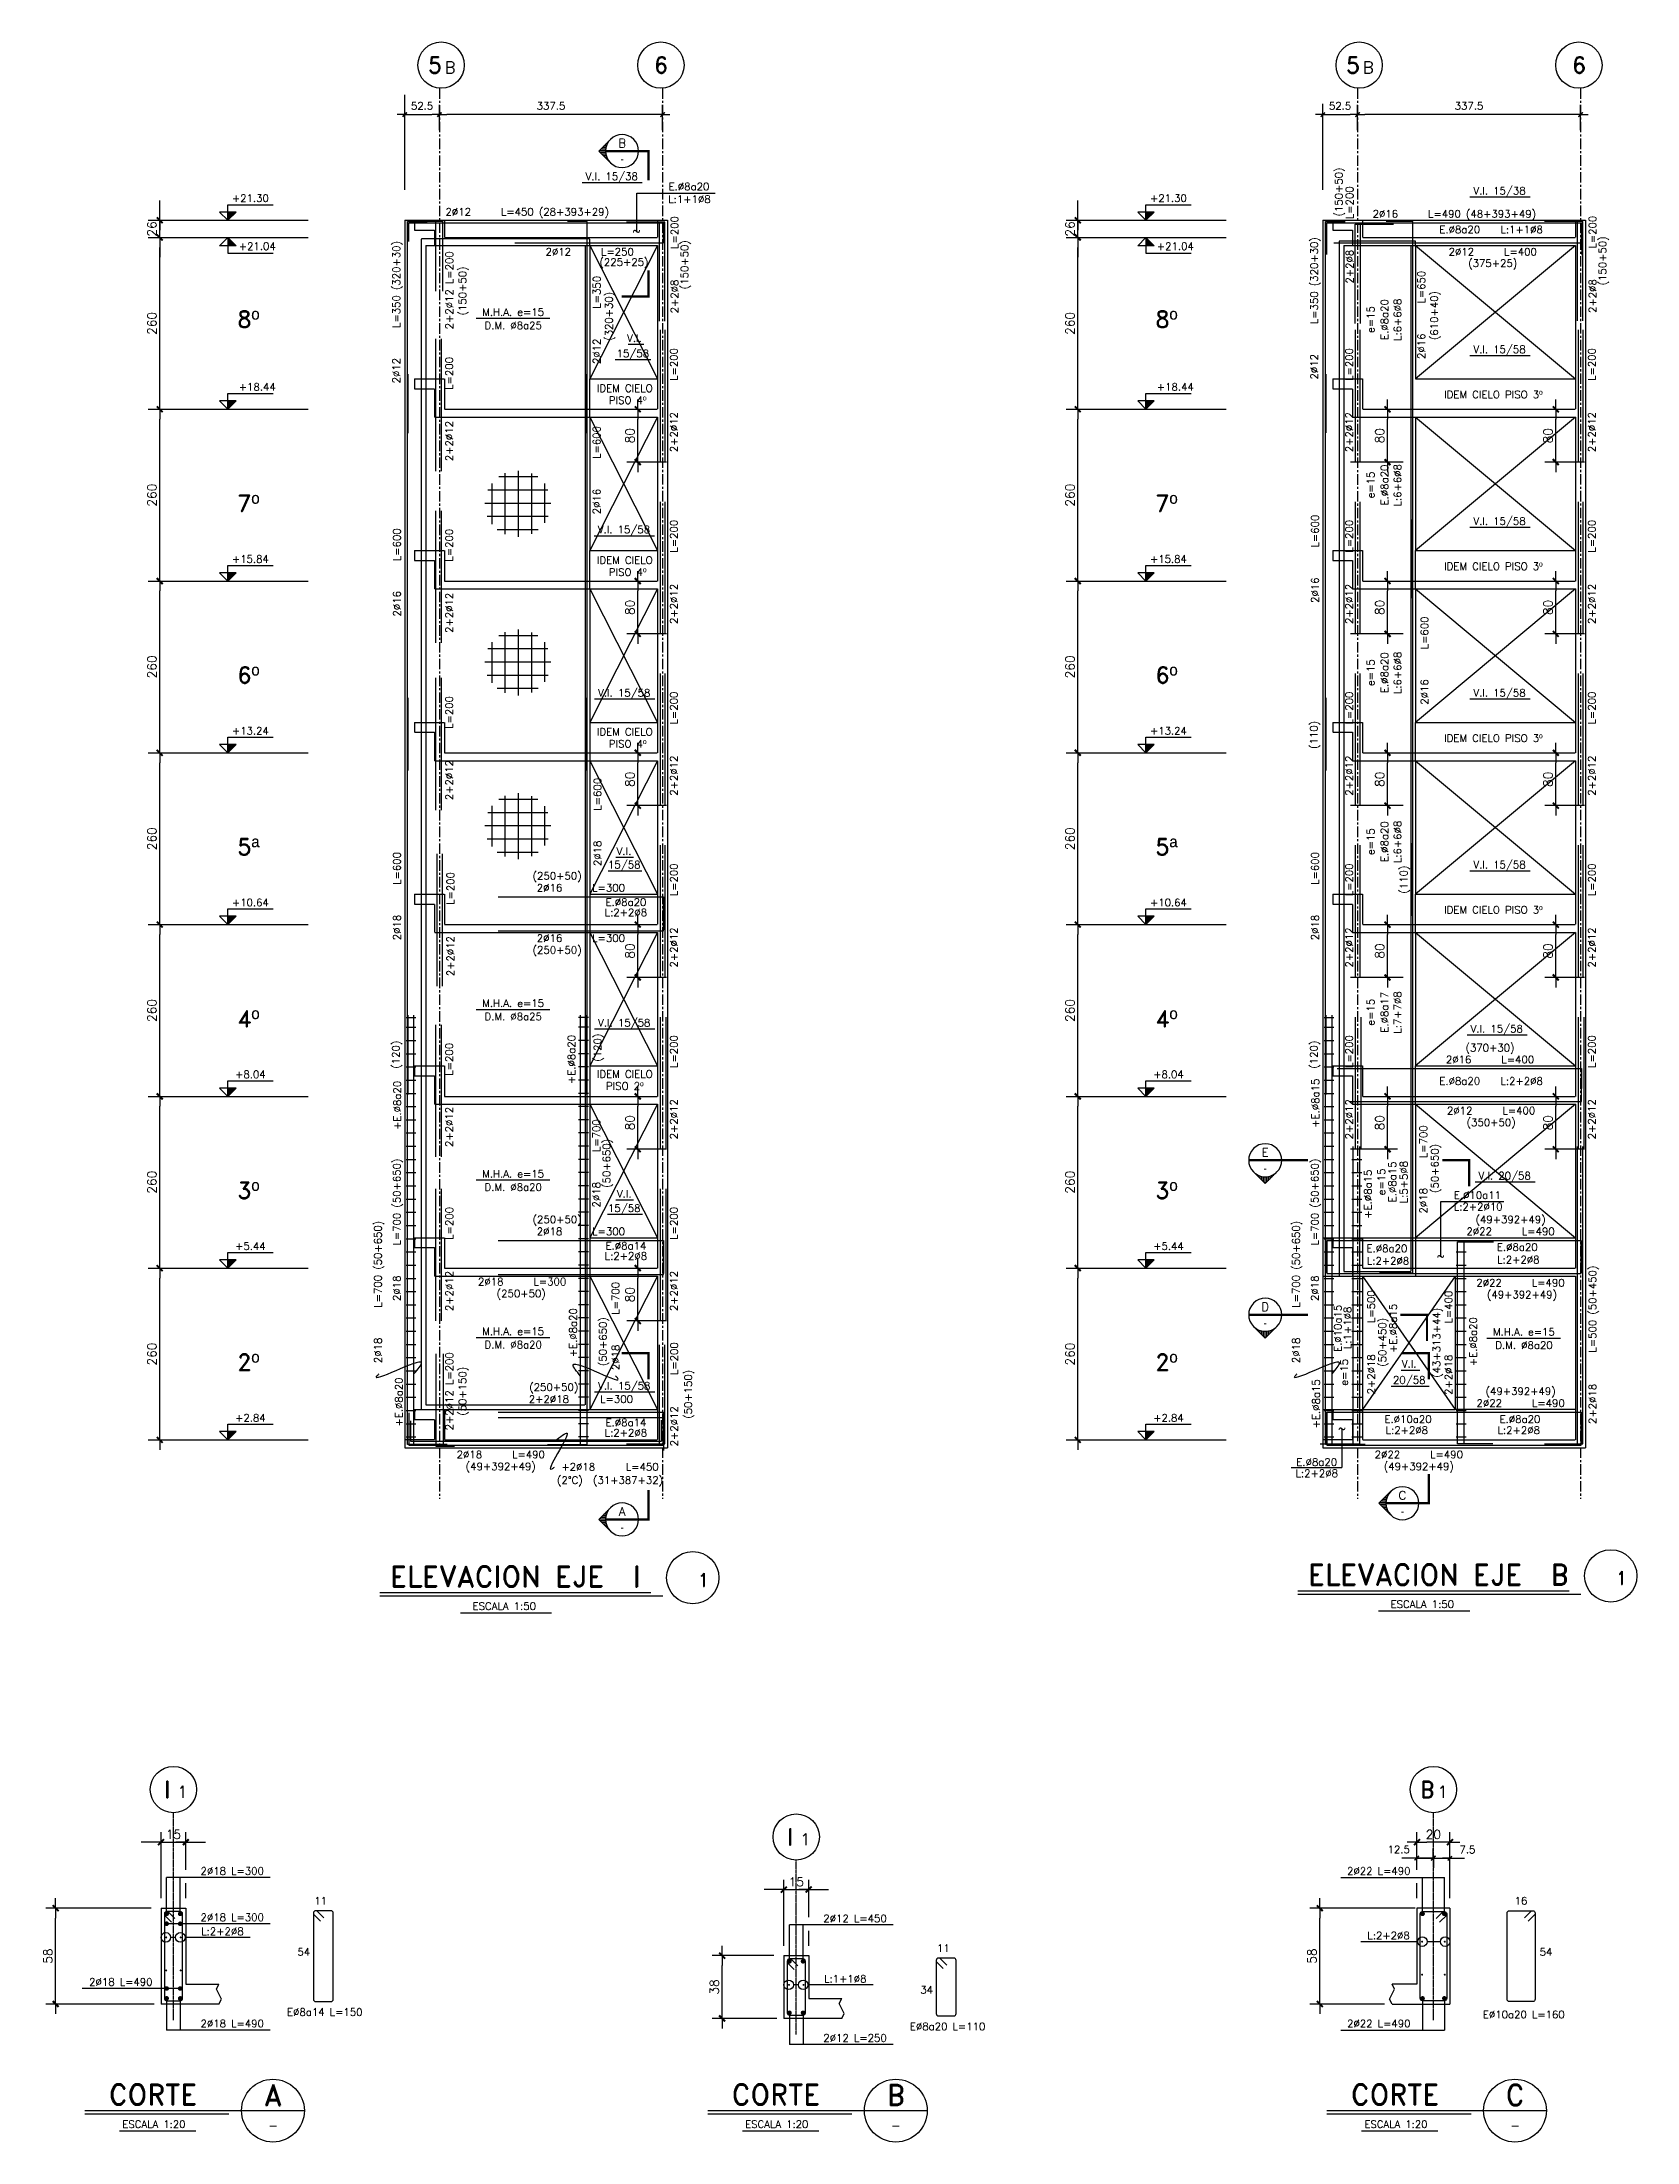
# Model space of a CAD drawing. Header units: millimetres. Extents: x 7459 to 12214, y -1151 to 2331.
# Drawn here: x 8582 to 10995, y -972 to 2206 of the extents above; entities that cross this region are included whole.
import ezdxf
from ezdxf.enums import TextEntityAlignment as Align

# ---------------------------------------------------------------- set-up
doc = ezdxf.new("R2010")
doc.units = ezdxf.units.MM
doc.header["$LTSCALE"] = 0.5
for name, pattern in [('CENTER', [50.8, 31.75, -6.35, 6.35, -6.35]), ('DASHED', [0.75, 0.5, -0.25]), ('EJES', [12.5, 10, -1, 0.5, -1])]:
    doc.linetypes.add(name, pattern=pattern)
for name, color, linetype in [('A-LINEA 015', 6, 'Continuous'), ('CONTORNOS', 3, 'Continuous'), ('CORTES', 5, 'Continuous'), ('COTAS1', 2, 'Continuous'), ('Cotas2', 1, 'Continuous'), ('EJES', 1, 'CENTER'), ('fe', 7, 'Continuous'), ('NIVELES', 3, 'Continuous'), ('SEGMENTOS1', 2, 'DASHED'), ('TEXTOS-SM', 3, 'Continuous'), ('TEXTOS1', 9, 'Continuous'), ('textos2', 2, 'Continuous'), ('VANOS', 1, 'Continuous')]:
    doc.layers.add(name, color=color, linetype=linetype)
doc.styles.add('ROMAND', font='romand')
doc.styles.add('ROMANS', font='romans')
doc.styles.add('ROMANS0', font='romans.shx')
doc.styles.add('SIETE50', font='ROMAND.SHX', dxfattribs={"height": 31.5})
doc.styles.get("Standard").update_dxf_attribs({"font": 'techl___.ttf'})
doc.dimstyles.new('ING-50', dxfattribs={"dimscale": 5, "dimtxt": 2.25, "dimasz": 2.25, "dimexe": 3, "dimexo": 0, "dimgap": 1.5, "dimtad": 1, "dimdec": 1, "dimzin": 12, "dimdsep": 46, "dimtxsty": 'ROMANS', "dimblk1": 'TICK1', "dimblk2": 'TICK1', "dimsah": 1, "dimcen": 0.09, "dimclrd": 2, "dimclre": 1, "dimclrt": 3, "dimadec": 1, "dimazin": 3, "dimtfac": 1, "dimtdec": 1, "dimtix": 1, "dimtmove": 2, "dimatfit": 3, "dimfxl": 3, "dimtolj": 1, "dimtzin": 12, "dimarcsym": 0})
doc.dimstyles.new('ING20', dxfattribs={"dimscale": 50, "dimtxt": 0.27, "dimasz": 0.3, "dimexe": 0.3, "dimexo": 1, "dimgap": 0.1, "dimtad": 1, "dimlfac": 0.4, "dimzin": 12, "dimdsep": 46, "dimtxsty": 'ROMANS', "dimblk1": 'TICK1', "dimblk2": 'TICK1', "dimsah": 1, "dimcen": 0.09, "dimse1": 1, "dimse2": 1, "dimclrd": 2, "dimclre": 1, "dimclrt": 3, "dimadec": 0, "dimazin": 0, "dimtfac": 1, "dimtix": 1, "dimtmove": 2, "dimatfit": 3, "dimldrblk": 'TICK1', "dimfxl": 1, "dimtolj": 1, "dimtzin": 12, "dimarcsym": 0})
doc.dimstyles.new('ING50', dxfattribs={"dimscale": 50, "dimtxt": 0.27, "dimasz": 0.3, "dimexe": 0.2, "dimexo": 1, "dimgap": 0.1, "dimtad": 1, "dimzin": 12, "dimdsep": 46, "dimtxsty": 'ROMANS', "dimblk1": 'TICK1', "dimblk2": 'TICK1', "dimsah": 1, "dimcen": 0.09, "dimse1": 1, "dimse2": 1, "dimclrd": 2, "dimclre": 4, "dimclrt": 3, "dimadec": 0, "dimazin": 0, "dimtfac": 1, "dimtix": 1, "dimtmove": 2, "dimatfit": 3, "dimldrblk": 'TICK1', "dimfxl": 1, "dimtolj": 1, "dimtzin": 12, "dimarcsym": 0})

msp = doc.modelspace()

# ---------------------------------------------------------------- texts
at = {"color": 6, "style": 'SIETE50'}
for s, height, p in [('ELEVACION EJE  I', 31.5, (9108.748, -132.216)), ('1', 20, (9574.714, -131.342)), ('ELEVACION EJE  B', 31.5, (10497.561, -129.466)), ('1', 20, (10963.527, -128.592))]:
    msp.add_text(s, height=height, dxfattribs=at).set_placement(p)
at = {"color": 9, "style": 'ROMANS'}
for p in [(9281.767, -166.776), (10670.58, -164.026)]:
    msp.add_text('ESCALA 1:50', height=11.25, dxfattribs=at).set_placement(p, align=Align.CENTER)
at = {"layer": 'CORTES', "color": 9, "style": 'ROMANS0'}
for s, p in [('2%%C18 L=300', (8870.206, -567.828)), ('2%%C22 L=490', (10604.701, -567.828)), ('2%%C18 L=300', (8870.206, -637.949)), ('2%%C12 L=450', (9812.448, -639.633)), ('L:2+2%%c8', (8855.387, -659.13)), ('L:2+2%%c8', (10619.52, -665.529)), ('2%%C18 L=490', (8701.734, -735.749)), ('L:1+1%%c8', (9797.629, -730.935)), ('2%%C18 L=490', (8870.206, -798.712)), ('2%%C22 L=490', (10604.701, -798.712)), ('2%%C12 L=250', (9812.448, -820.517))]:
    msp.add_text(s, height=11.25, dxfattribs=at).set_placement(p, align=Align.CENTER)
at = {"layer": 'CORTES', "color": 3, "ltscale": 0.5, "style": 'ROMANS0'}
for s, p in [('11', (9003.907, -607.248)), ('16', (10819.748, -607.248)), ('54', (8978.505, -684.65)), ('11', (9946.149, -679.053)), ('54', (10857.684, -684.65)), ('34', (9920.747, -741.99))]:
    msp.add_text(s, height=11.25, dxfattribs=at).set_placement(p, align=Align.MIDDLE)
for s, p in [('E%%c8a14 L=150', (9010.198, -781.269)), ('E%%c8a20 L=110', (9952.439, -803.074)), ('E%%C10a20 L=160', (10824.064, -785.154))]:
    msp.add_text(s, height=11.25, dxfattribs=at).set_placement(p, align=Align.CENTER)
at = {"layer": 'fe', "color": 9, "ltscale": 0.5, "style": 'ROMANS0'}
for s, p in [('(110)', (10512.195, 1157.399)), ('(110)', (10647.998, 938.333)), ('(120)', (9428.415, 684.062)), ('(120)', (9123.382, 673.332)), ('(120)', (10512.195, 673.332))]:
    msp.add_text(s, height=11.25, rotation=90, dxfattribs=at).set_placement(p, align=Align.CENTER)
at = {"layer": 'fe', "color": 1, "ltscale": 0.5, "style": 'ROMANS'}
msp.add_text('~', height=11.25, dxfattribs=at).set_placement((10698.444, 363.134), align=Align.CENTER)
msp.add_text('~', height=11.25, rotation=180, dxfattribs=at).set_placement((10548.986, 111.82), align=Align.CENTER)
at = {"layer": 'TEXTOS-SM', "ltscale": 0.5, "style": 'ROMANS0'}
for s, rotation, p in [('(150+50)', 90, (10549.741, 1979.123)), ('2+2%%c8     L=200', 90, (10566.207, 1914.136)), ('2+2%%c8     L=200', 90, (9544.929, 1869.023)), ('2+2%%c8     L=200', 90, (10933.742, 1869.649)), ('2%%c12     L=350 (320+30)', 90, (10512.72, 1803.015)), ('(150+50)', 90, (10948.796, 1874.813)), ('2%%c12     L=350 (320+30)', 90, (9124.05, 1797.156)), ('2+2%%C12 L=200', 90, (9204.247, 1830.328)), ('(150+50)', 90, (9559.984, 1869.023)), ('(150+50)', 90, (9224.115, 1829.324)), ('2%%c12     L=350', 90, (9427.214, 1785.421)), ('2%%c16     L=650', 90, (10674.7, 1793.183)), ('(320+30)', 90, (9445.76, 1790.941)), ('(610+40)', 90, (10694.195, 1792.047)), ('2+2%%c12     L=200', 90, (9204.179, 1650.557)), ('2+2%%c12     L=200', 90, (9543.979, 1664.09)), ('2+2%%c12     L=200', 90, (10565.637, 1664.09)), ('2+2%%c12     L=200', 90, (10932.791, 1664.09)), ('2%%c16     L=600', 90, (9427.15, 1558.093)), ('2%%c16     L=600', 90, (9125.025, 1403.332)), ('2+2%%c12     L=200', 90, (9204.179, 1390.557)), ('2+2%%c12     L=200', 90, (9543.979, 1404.09)), ('2%%c16     L=600', 90, (10513.837, 1423.924)), ('2+2%%c12     L=200', 90, (10565.637, 1404.09)), ('2+2%%c12     L=200', 90, (10932.791, 1404.09)), ('2%%c16     L=600', 90, (10679.42, 1269.855)), ('2+2%%c12     L=200', 90, (9204.18, 1137.384)), ('2+2%%c12     L=200', 90, (9543.979, 1144.09)), ('2+2%%c12     L=200', 90, (10565.637, 1144.09)), ('2+2%%c12     L=200', 90, (10932.791, 1144.09)), ('2%%c18     L=600', 90, (9428.273, 1025.595)), ('2%%c18     L=600', 90, (9125.025, 913.332)), ('2+2%%c12     L=200', 90, (9543.979, 884.09)), ('2%%c18     L=600', 90, (10513.837, 913.332)), ('2+2%%c12     L=200', 90, (10565.637, 884.09)), ('2+2%%c12     L=200', 90, (10932.791, 884.09)), ('2+2%%c12     L=200', 90, (9205.844, 870.968)), ('2+2%%c12     L=200', 90, (9543.979, 624.09)), ('2+2%%c12     L=200', 90, (9543.979, 624.09)), ('2+2%%c12     L=200', 90, (10565.637, 624.09)), ('2+2%%c12     L=200', 90, (10932.791, 624.09)), ('2+2%%c12     L=200', 90, (9204.09, 612.436)), ('2%%c18     L=700', 90, (9426.657, 508.871)), ('(50+650)', 90, (9442.188, 508.871)), ('2%%c18     L=700', 90, (10677.674, 499.777)), ('2%%c18     L=700 (50+650)', 90, (9124.691, 408.332)), ('2%%c18     L=700 (50+650)', 90, (10513.503, 408.332)), ('(50+650)', 90, (10695.14, 501.224)), ('2%%c18     L=700 (50+650)', 90, (9096.276, 314.244)), ('2+2%%c12     L=200', 90, (9204.247, 364.09)), ('2+2%%c12     L=200', 90, (9543.979, 364.09)), ('2%%c18     L=700 (50+650)', 90, (10485.089, 314.244)), ('2+2%%c18     L=500 (50+450)', 90, (10933.61, 234.266)), ('2%%c18     L=700', 90, (9455.796, 262.678)), ('2+2%%c18     L=500', 90, (10598.891, 238.018)), ('(43+313+44)', 90, (10697.762, 237.333)), ('2+2%%c18     L=400', 90, (10715.762, 237.333)), ('(50+650)', 90, (9436.608, 239.024)), ('(50+450)', 90, (10615.728, 238.018)), ('2+2%%c12     L=200', 90, (9544.26, 159.332)), ('2+2%%C12 L=200', 90, (9204.247, 163.911)), ('(50+150)', 90, (9224.115, 163.911)), ('(50+150)', 90, (9565.463, 159.332)), ('(250+50)', 360, (9356.587, 164.547)), ('2+2%%c18     L=300', 360, (9397.685, 146.547))]:
    msp.add_text(s, height=11.25, rotation=rotation, dxfattribs=at).set_placement(p, align=Align.CENTER)
for s, p in [('2%%c12     L=450 (28+393+29)', (9316.478, 1943.472)), ('2%%c16     L=490 (48+393+49)', (10718.998, 1940.333)), ('2%%c12     L=250', (9410.968, 1883.083)), ('(225+25)', (9462.794, 1867.366)), ('2%%c12     L=400', (10777.056, 1883.083)), ('(375+25)', (10777.056, 1865.638)), ('(250+50)', (9361.688, 938.333)), ('2%%c16     L=300', (9397.685, 920.333)), ('(250+50)', (9361.688, 826.23)), ('2%%c16     L=300', (9397.685, 844.23)), ('2%%c16     L=400', (10772.968, 660.333)), ('(370+30)', (10772.968, 678.333)), ('2%%c12     L=400', (10774.643, 583.083)), ('(350+50)', (10774.643, 565.269)), ('(250+50)', (9361.688, 418.333)), ('(49+392+49)', (10804.103, 418.333)), ('2%%c18     L=300', (9397.685, 400.333)), ('2%%c22     L=490', (10804.103, 400.333)), ('2%%c18     L=300', (9308.809, 324.23)), ('(250+50)', (9307.439, 306.23)), ('2%%c22     L=490', (10819.097, 322.608)), ('(49+392+49)', (10821.32, 304.608)), ('(49+392+49)', (10819.297, 158.332)), ('2%%c22     L=490', (10819.297, 140.332)), ('2%%c18     L=490', (9276.468, 62.608)), ('2%%c22     L=490', (10665.28, 62.608)), ('(49+392+49)', (9276.468, 44.608)), ('(2°C)  (31+387+32)', (9441.759, 23.798)), ('+2%%c18     L=450', (9441.759, 43.902)), ('(49+392+49)', (10665.28, 44.608))]:
    msp.add_text(s, height=11.25, dxfattribs=at).set_placement(p, align=Align.CENTER)
at = {"layer": 'TEXTOS1', "color": 9, "style": 'ROMANS'}
for s, p in [('V.I. 15/38', (9444.342, 1997.207)), ('L:1+1%%C8', (9561.923, 1962.519)), ('E.%%C8a20', (9561.18, 1981.683)), ('V.I. 15/38', (10787.306, 1975.374)), ('~', (9481.814, 1914.784)), ('~', (9481.814, 1914.784)), ('E.%%C8a20', (10727.171, 1916.661)), ('L:1+1%%C8', (10820.886, 1916.661)), ('M.H.A. e=15', (9295.15, 1791.717)), ('D.M. %%C8a25', (9295.305, 1771.554)), ('V.I.', (9478.542, 1752.264)), ('V.I. 15/58', (10787.306, 1735.374)), ('15/58', (9476.267, 1729.203)), ('IDEM CIELO', (9464.099, 1676.413)), ('PISO 4º', (9468.429, 1658.25)), ('IDEM CIELO PISO 3º', (10778.086, 1666.913)), ('V.I. 15/58', (9462.827, 1462.51)), ('V.I. 15/58', (10787.306, 1475.374)), ('IDEM CIELO', (9464.099, 1416.413)), ('PISO 4º', (9468.429, 1398.25)), ('IDEM CIELO PISO 3º', (10778.086, 1406.913)), ('V.I. 15/58', (9463.265, 1215.374)), ('V.I. 15/58', (10787.306, 1215.374)), ('IDEM CIELO', (9464.099, 1156.413)), ('PISO 4º', (9468.429, 1138.25)), ('IDEM CIELO PISO 3º', (10778.086, 1146.913)), ('V.I.', (9462.813, 975.946)), ('15/58', (9463.265, 955.374)), ('V.I. 15/58', (10787.306, 955.374)), ('L:2+2%%C8', (9465.762, 883.073)), ('E.%%C8a20', (9465.89, 898.476)), ('IDEM CIELO PISO 3º', (10778.086, 886.913)), ('M.H.A. e=15', (9295.15, 745.585)), ('D.M. %%C8a25', (9295.305, 725.422)), ('V.I. 15/58', (9463.265, 716.049)), ('V.I. 15/58', (10783.123, 706.985)), ('IDEM CIELO', (9464.099, 638.498)), ('E.%%C8a20', (10727.171, 627.91)), ('L:2+2%%C8', (10820.886, 627.91)), ('PISO 2º', (9464.099, 620.334)), ('M.H.A. e=15', (9295.15, 487.358)), ('D.M. %%C8a20', (9295.305, 467.195)), ('V.I. 20/58', (10795.137, 484.593)), ('15/58', (9463.265, 435.374)), ('V.I.', (9463.265, 457.12)), ('L:2+2%%C10', (10755.097, 437.734)), ('E.%%C10a11', (10753.937, 455.224)), ('E.%%C8a14', (9465.89, 378.476)), ('E.%%C8a20', (10617.04, 374.602)), ('E.%%C8a20', (10814.224, 376.492)), ('L:2+2%%C8', (9465.762, 363.073)), ('L:2+2%%C8', (10618.694, 355.632)), ('L:2+2%%C8', (10815.878, 357.523)), ('M.H.A. e=15', (9295.15, 248.995)), ('M.H.A. e=15', (10824.235, 248.139)), ('D.M. %%C8a20', (9295.305, 228.832)), ('D.M. %%C8a20', (10824.39, 227.976)), ('V.I.', (10650.764, 199.67)), ('V.I. 15/58', (9463.265, 166.55)), ('20/58', (10650.764, 175.374)), ('E.%%C10a20', (10648.966, 115.972)), ('E.%%C8a20', (10818.328, 115.972)), ('L:2+2%%C8', (9465.762, 95.504)), ('E.%%C8a14', (9465.89, 110.907)), ('L:2+2%%C8', (10647.157, 99.393)), ('L:2+2%%C8', (10816.52, 99.393)), ('L:2+2%%C8', (10510.939, 34.138)), ('E.%%C8a20', (10510.823, 51.162))]:
    msp.add_text(s, height=11.25, dxfattribs=at).set_placement(p, align=Align.CENTER)
for s, p in [('E.%%C8a20', (10619.014, 1786.055)), ('L:6+6%%C8', (10638.797, 1785.702)), ('e=15', (10598.039, 1786.055)), ('E.%%C8a20', (10619.014, 1535.635)), ('L:6+6%%C8', (10638.797, 1535.282)), ('e=15', (10598.039, 1535.635)), ('E.%%C8a20', (10619.014, 1251.619)), ('L:6+6%%C8', (10638.797, 1251.266)), ('e=15', (10598.039, 1251.619)), ('E.%%C8a20', (10619.014, 995.816)), ('L:6+6%%C8', (10638.797, 995.463)), ('e=15', (10598.039, 995.816)), ('E.%%C8a17', (10619.014, 737.629)), ('L:7+7%%C8', (10638.797, 737.277)), ('e=15', (10598.039, 737.629)), ('+E.%%C8a20', (9388.913, 666.108)), ('+E.%%C8a20', (9125.519, 596.622)), ('+E.%%C8a15', (10514.379, 599.945)), ('E.%%C8a15', (10630.839, 480.823)), ('L:5+5%%C8', (10648.023, 480.47)), ('+E.%%C8a15', (10593.924, 462.344)), ('e=15', (10614.241, 480.823)), ('+E.%%C8a20', (9391.401, 252.6)), ('E.%%C10a15', (10548.407, 259.158)), ('L:1+1%%C8', (10563.051, 259.929)), ('+E.%%C8a15', (10632.076, 259.158)), ('+E.%%C8a20', (10753.114, 238.995)), ('e=15', (10557.928, 192.655)), ('+E.%%C8a20', (9128.007, 147.69)), ('+E.%%C8a15', (10515.402, 144.994))]:
    msp.add_text(s, height=11.25, rotation=90, dxfattribs=at).set_placement(p, align=Align.CENTER)
at = {"layer": 'textos2', "color": 5, "style": 'ROMAND'}
for s, p in [('8º', (8877.981, 1774.101)), ('8º', (10266.794, 1774.101)), ('7º', (8877.981, 1495.415)), ('7º', (10266.794, 1495.415)), ('6º', (8877.981, 1235.415)), ('6º', (10266.794, 1235.415)), ('5ª', (8877.981, 975.415)), ('5ª', (10266.794, 975.415)), ('4º', (8877.981, 715.415)), ('4º', (10266.794, 715.415)), ('3º', (8877.981, 455.415)), ('3º', (10266.794, 455.415)), ('2º', (8877.981, 195.415)), ('2º', (10266.794, 195.415))]:
    msp.add_text(s, height=25, dxfattribs=at).set_placement(p)

# ---------------------------------------------------------------- blocks, each defined once
blk = doc.blocks.new('nivel-el')
at = {"linetype": 'Continuous'}
blk.add_hatch(color=1, dxfattribs=at).paths.add_polyline_path([(0, 0), (12.5, 12.5), (0, 12.5)])
at = {"color": 3}
blk.add_lwpolyline([(0, 0), (12.5, 12.5), (0, 12.5), (-12.5, 12.5), (0, 0), (0, 12.5), (0, 23.6), (68.4, 23.6)], dxfattribs=at)
at = {"color": 3, "style": 'ROMANS'}
blk.add_attdef('%%P0.00', text='', height=11.2, dxfattribs=at).set_placement((34, 27.7), align=Align.CENTER)
blk = doc.blocks.new('EJE-1')
at = {"color": 3, "linetype": 'Continuous'}
blk.add_circle((0, 0), 35, dxfattribs=at)
at = {"color": 5, "linetype": 'Continuous', "style": 'ROMAND'}
blk.add_attdef('0', text='', height=25, dxfattribs=at).set_placement((0.2, 0), align=Align.MIDDLE)
blk = doc.blocks.new('TICK1')
at = {"color": 2}
for points in [[(0, 0), (-1, 0)], [(0, 0), (1, 0)]]:
    blk.add_lwpolyline(points, dxfattribs=at)
at = {"color": 2, "const_width": 0.2}
blk.add_lwpolyline([(-0.3, -0.3), (0.3, 0.3)], dxfattribs=at)
blk = doc.blocks.new('*D30')
at = {"layer": 'COTAS1', "color": 2, "lineweight": -2}
blk.add_line((10149.3, 105.3), (10149.3, 335.3), dxfattribs=at)
at = {"layer": 'Defpoints', "color": 0}
for p in [(10149.3, 350.3), (10160.9, 350.3), (10160.9, 90.3)]:
    blk.add_point(p, dxfattribs=at)
at = {"layer": 'COTAS1', "color": 2, "lineweight": -2, "xscale": 15, "yscale": 15, "zscale": 15}
for p, rotation in [((10149.3, 350.3), 90), ((10149.3, 90.3), 270)]:
    blk.add_blockref('TICK1', p, dxfattribs=dict(at, rotation=rotation))
at = {"layer": 'COTAS1', "color": 3, "insert": (10137.6, 220.3), "char_height": 13.5, "attachment_point": 5, "rotation": 90, "style": 'ROMANS'}
blk.add_mtext('\\A1;260', dxfattribs=at)
blk = doc.blocks.new('*D31')
at = {"layer": 'COTAS1', "color": 2, "lineweight": -2}
blk.add_line((10149.3, 365.3), (10149.3, 595.3), dxfattribs=at)
at = {"layer": 'Defpoints', "color": 0}
for p in [(10149.3, 610.3), (10160.9, 610.3), (10160.9, 350.3)]:
    blk.add_point(p, dxfattribs=at)
at = {"layer": 'COTAS1', "color": 2, "lineweight": -2, "xscale": 15, "yscale": 15, "zscale": 15}
for p, rotation in [((10149.3, 610.3), 90), ((10149.3, 350.3), 270)]:
    blk.add_blockref('TICK1', p, dxfattribs=dict(at, rotation=rotation))
at = {"layer": 'COTAS1', "color": 3, "insert": (10137.6, 480.3), "char_height": 13.5, "attachment_point": 5, "rotation": 90, "style": 'ROMANS'}
blk.add_mtext('\\A1;260', dxfattribs=at)
blk = doc.blocks.new('*D32')
at = {"layer": 'COTAS1', "color": 2, "lineweight": -2}
blk.add_line((10149.3, 625.3), (10149.3, 855.3), dxfattribs=at)
at = {"layer": 'Defpoints', "color": 0}
for p in [(10149.3, 870.3), (10160.9, 870.3), (10160.9, 610.3)]:
    blk.add_point(p, dxfattribs=at)
at = {"layer": 'COTAS1', "color": 2, "lineweight": -2, "xscale": 15, "yscale": 15, "zscale": 15}
for p, rotation in [((10149.3, 870.3), 90), ((10149.3, 610.3), 270)]:
    blk.add_blockref('TICK1', p, dxfattribs=dict(at, rotation=rotation))
at = {"layer": 'COTAS1', "color": 3, "insert": (10137.6, 740.3), "char_height": 13.5, "attachment_point": 5, "rotation": 90, "style": 'ROMANS'}
blk.add_mtext('\\A1;260', dxfattribs=at)
blk = doc.blocks.new('*D33')
at = {"layer": 'COTAS1', "color": 2, "lineweight": -2}
blk.add_line((10149.3, 885.3), (10149.3, 1115.3), dxfattribs=at)
at = {"layer": 'Defpoints', "color": 0}
for p in [(10149.3, 1130.3), (10160.9, 1130.3), (10160.9, 870.3)]:
    blk.add_point(p, dxfattribs=at)
at = {"layer": 'COTAS1', "color": 2, "lineweight": -2, "xscale": 15, "yscale": 15, "zscale": 15}
for p, rotation in [((10149.3, 1130.3), 90), ((10149.3, 870.3), 270)]:
    blk.add_blockref('TICK1', p, dxfattribs=dict(at, rotation=rotation))
at = {"layer": 'COTAS1', "color": 3, "insert": (10137.6, 1000.3), "char_height": 13.5, "attachment_point": 5, "rotation": 90, "style": 'ROMANS'}
blk.add_mtext('\\A1;260', dxfattribs=at)
blk = doc.blocks.new('*D34')
at = {"layer": 'COTAS1', "color": 2, "lineweight": -2}
blk.add_line((10149.3, 1145.3), (10149.3, 1375.3), dxfattribs=at)
at = {"layer": 'Defpoints', "color": 0}
for p in [(10149.3, 1390.3), (10160.9, 1390.3), (10160.9, 1130.3)]:
    blk.add_point(p, dxfattribs=at)
at = {"layer": 'COTAS1', "color": 2, "lineweight": -2, "xscale": 15, "yscale": 15, "zscale": 15}
for p, rotation in [((10149.3, 1390.3), 90), ((10149.3, 1130.3), 270)]:
    blk.add_blockref('TICK1', p, dxfattribs=dict(at, rotation=rotation))
at = {"layer": 'COTAS1', "color": 3, "insert": (10137.6, 1260.3), "char_height": 13.5, "attachment_point": 5, "rotation": 90, "style": 'ROMANS'}
blk.add_mtext('\\A1;260', dxfattribs=at)
blk = doc.blocks.new('eje-3')
at = {"color": 3, "linetype": 'Continuous'}
blk.add_circle((0, 0), 35, dxfattribs=at)
at = {"color": 5, "linetype": 'Continuous', "style": 'ROMAND'}
for height, p in [(25, (-9.2, 0)), (18, (13.7, -3.6))]:
    blk.add_attdef('0', text='', height=height, dxfattribs=at).set_placement(p, align=Align.MIDDLE)
blk = doc.blocks.new('*D35')
at = {"layer": 'Defpoints', "color": 0, "ltscale": 0.5}
for p in [(10572.5, 2096.3), (10572.5, 2072.9), (10910, 2072.9)]:
    blk.add_point(p, dxfattribs=at)
at = {"layer": 'TEXTOS1', "color": 1, "lineweight": -2, "ltscale": 0.5}
for p, q in [((10572.5, 2072.9), (10572.5, 2111.3)), ((10910, 2072.9), (10910, 2111.3))]:
    blk.add_line(p, q, dxfattribs=at)
at = {"layer": 'TEXTOS1', "color": 2, "lineweight": -2, "ltscale": 0.5}
blk.add_line((10898.7, 2096.3), (10583.7, 2096.3), dxfattribs=at)
at = {"layer": 'TEXTOS1', "color": 2, "lineweight": -2, "ltscale": 0.5, "xscale": 11.25, "yscale": 11.25, "zscale": 11.25, "rotation": 180}
blk.add_blockref('TICK1', (10572.5, 2096.3), dxfattribs=at)
at = {"layer": 'TEXTOS1', "color": 2, "lineweight": -2, "ltscale": 0.5, "xscale": 11.25, "yscale": 11.25, "zscale": 11.25}
blk.add_blockref('TICK1', (10910, 2096.3), dxfattribs=at)
at = {"layer": 'TEXTOS1', "color": 3, "ltscale": 0.5, "insert": (10741.2, 2109.4), "char_height": 11.25, "attachment_point": 5, "style": 'ROMANS'}
blk.add_mtext('\\A1;337.5', dxfattribs=at)
blk = doc.blocks.new('*D36')
at = {"layer": 'Cotas2', "color": 1, "lineweight": -2}
for p, q in [((10520, 2072.9), (10520, 2111.3)), ((10572.5, 2072.9), (10572.5, 2111.3))]:
    blk.add_line(p, q, dxfattribs=at)
at = {"layer": 'Cotas2', "color": 2, "lineweight": -2}
blk.add_line((10531.2, 2096.3), (10561.2, 2096.3), dxfattribs=at)
at = {"layer": 'Defpoints', "color": 0}
for p in [(10520, 2072.9), (10572.5, 2096.3), (10572.5, 2072.9)]:
    blk.add_point(p, dxfattribs=at)
at = {"layer": 'Cotas2', "color": 2, "lineweight": -2, "xscale": 11.25, "yscale": 11.25, "zscale": 11.25, "rotation": 180}
blk.add_blockref('TICK1', (10520, 2096.3), dxfattribs=at)
at = {"layer": 'Cotas2', "color": 2, "lineweight": -2, "xscale": 11.25, "yscale": 11.25, "zscale": 11.25}
blk.add_blockref('TICK1', (10572.5, 2096.3), dxfattribs=at)
at = {"layer": 'Cotas2', "color": 3, "insert": (10546.2, 2109.4), "char_height": 11.25, "attachment_point": 5, "style": 'ROMANS'}
blk.add_mtext('\\A1;52.5', dxfattribs=at)
blk = doc.blocks.new('*D23')
at = {"layer": 'COTAS1', "color": 2, "lineweight": -2}
blk.add_line((10617.9, 1065.3), (10617.9, 1115.3), dxfattribs=at)
at = {"layer": 'Defpoints', "color": 0}
for p in [(10617.9, 1130.3), (10629.5, 1130.3), (10629.5, 1050.3)]:
    blk.add_point(p, dxfattribs=at)
at = {"layer": 'COTAS1', "color": 2, "lineweight": -2, "xscale": 15, "yscale": 15, "zscale": 15}
for p, rotation in [((10617.9, 1130.3), 90), ((10617.9, 1050.3), 270)]:
    blk.add_blockref('TICK1', p, dxfattribs=dict(at, rotation=rotation))
at = {"layer": 'COTAS1', "color": 3, "insert": (10606.1, 1090.3), "char_height": 13.5, "attachment_point": 5, "rotation": 90, "style": 'ROMANS'}
blk.add_mtext('\\A1;80', dxfattribs=at)
blk = doc.blocks.new('*D95')
at = {"layer": 'COTAS1', "color": 2, "lineweight": -2}
blk.add_line((10617.9, 1325.3), (10617.9, 1375.3), dxfattribs=at)
at = {"layer": 'Defpoints', "color": 0}
for p in [(10617.9, 1390.3), (10629.5, 1390.3), (10629.5, 1310.3)]:
    blk.add_point(p, dxfattribs=at)
at = {"layer": 'COTAS1', "color": 2, "lineweight": -2, "xscale": 15, "yscale": 15, "zscale": 15}
for p, rotation in [((10617.9, 1390.3), 90), ((10617.9, 1310.3), 270)]:
    blk.add_blockref('TICK1', p, dxfattribs=dict(at, rotation=rotation))
at = {"layer": 'COTAS1', "color": 3, "insert": (10606.1, 1350.3), "char_height": 13.5, "attachment_point": 5, "rotation": 90, "style": 'ROMANS'}
blk.add_mtext('\\A1;80', dxfattribs=at)
blk = doc.blocks.new('*D25')
at = {"layer": 'COTAS1', "color": 2, "lineweight": -2}
blk.add_line((10617.9, 805.3), (10617.9, 855.3), dxfattribs=at)
at = {"layer": 'Defpoints', "color": 0}
for p in [(10617.9, 870.3), (10629.5, 870.3), (10629.5, 790.3)]:
    blk.add_point(p, dxfattribs=at)
at = {"layer": 'COTAS1', "color": 2, "lineweight": -2, "xscale": 15, "yscale": 15, "zscale": 15}
for p, rotation in [((10617.9, 870.3), 90), ((10617.9, 790.3), 270)]:
    blk.add_blockref('TICK1', p, dxfattribs=dict(at, rotation=rotation))
at = {"layer": 'COTAS1', "color": 3, "insert": (10606.1, 830.3), "char_height": 13.5, "attachment_point": 5, "rotation": 90, "style": 'ROMANS'}
blk.add_mtext('\\A1;80', dxfattribs=at)
blk = doc.blocks.new('*D26')
at = {"layer": 'COTAS1', "color": 2, "lineweight": -2}
blk.add_line((10617.9, 545.3), (10617.9, 595.3), dxfattribs=at)
at = {"layer": 'Defpoints', "color": 0}
for p in [(10617.9, 610.3), (10629.5, 610.3), (10629.5, 530.3)]:
    blk.add_point(p, dxfattribs=at)
at = {"layer": 'COTAS1', "color": 2, "lineweight": -2, "xscale": 15, "yscale": 15, "zscale": 15}
for p, rotation in [((10617.9, 610.3), 90), ((10617.9, 530.3), 270)]:
    blk.add_blockref('TICK1', p, dxfattribs=dict(at, rotation=rotation))
at = {"layer": 'COTAS1', "color": 3, "insert": (10606.1, 570.3), "char_height": 13.5, "attachment_point": 5, "rotation": 90, "style": 'ROMANS'}
blk.add_mtext('\\A1;80', dxfattribs=at)
blk = doc.blocks.new('*D92')
at = {"layer": 'COTAS1', "color": 2, "lineweight": -2}
blk.add_line((10872.5, 1325.3), (10872.5, 1375.3), dxfattribs=at)
at = {"layer": 'Defpoints', "color": 0}
for p in [(10872.5, 1390.3), (10884.1, 1390.3), (10884.1, 1310.3)]:
    blk.add_point(p, dxfattribs=at)
at = {"layer": 'COTAS1', "color": 2, "lineweight": -2, "xscale": 15, "yscale": 15, "zscale": 15}
for p, rotation in [((10872.5, 1390.3), 90), ((10872.5, 1310.3), 270)]:
    blk.add_blockref('TICK1', p, dxfattribs=dict(at, rotation=rotation))
at = {"layer": 'COTAS1', "color": 3, "insert": (10860.7, 1350.3), "char_height": 13.5, "attachment_point": 5, "rotation": 90, "style": 'ROMANS'}
blk.add_mtext('\\A1;80', dxfattribs=at)
blk = doc.blocks.new('*D27')
at = {"layer": 'COTAS1', "color": 2, "lineweight": -2}
blk.add_line((10872.5, 1065.3), (10872.5, 1115.3), dxfattribs=at)
at = {"layer": 'Defpoints', "color": 0}
for p in [(10872.5, 1130.3), (10884.1, 1130.3), (10884.1, 1050.3)]:
    blk.add_point(p, dxfattribs=at)
at = {"layer": 'COTAS1', "color": 2, "lineweight": -2, "xscale": 15, "yscale": 15, "zscale": 15}
for p, rotation in [((10872.5, 1130.3), 90), ((10872.5, 1050.3), 270)]:
    blk.add_blockref('TICK1', p, dxfattribs=dict(at, rotation=rotation))
at = {"layer": 'COTAS1', "color": 3, "insert": (10860.7, 1090.3), "char_height": 13.5, "attachment_point": 5, "rotation": 90, "style": 'ROMANS'}
blk.add_mtext('\\A1;80', dxfattribs=at)
blk = doc.blocks.new('*D28')
at = {"layer": 'COTAS1', "color": 2, "lineweight": -2}
blk.add_line((10872.5, 805.3), (10872.5, 855.3), dxfattribs=at)
at = {"layer": 'Defpoints', "color": 0}
for p in [(10872.5, 870.3), (10884.1, 870.3), (10884.1, 790.3)]:
    blk.add_point(p, dxfattribs=at)
at = {"layer": 'COTAS1', "color": 2, "lineweight": -2, "xscale": 15, "yscale": 15, "zscale": 15}
for p, rotation in [((10872.5, 870.3), 90), ((10872.5, 790.3), 270)]:
    blk.add_blockref('TICK1', p, dxfattribs=dict(at, rotation=rotation))
at = {"layer": 'COTAS1', "color": 3, "insert": (10860.7, 830.3), "char_height": 13.5, "attachment_point": 5, "rotation": 90, "style": 'ROMANS'}
blk.add_mtext('\\A1;80', dxfattribs=at)
blk = doc.blocks.new('*D29')
at = {"layer": 'COTAS1', "color": 2, "lineweight": -2}
blk.add_line((10872.5, 545.3), (10872.5, 595.3), dxfattribs=at)
at = {"layer": 'Defpoints', "color": 0}
for p in [(10872.5, 610.3), (10884.1, 610.3), (10884.1, 530.3)]:
    blk.add_point(p, dxfattribs=at)
at = {"layer": 'COTAS1', "color": 2, "lineweight": -2, "xscale": 15, "yscale": 15, "zscale": 15}
for p, rotation in [((10872.5, 610.3), 90), ((10872.5, 530.3), 270)]:
    blk.add_blockref('TICK1', p, dxfattribs=dict(at, rotation=rotation))
at = {"layer": 'COTAS1', "color": 3, "insert": (10860.7, 570.3), "char_height": 13.5, "attachment_point": 5, "rotation": 90, "style": 'ROMANS'}
blk.add_mtext('\\A1;80', dxfattribs=at)
blk = doc.blocks.new('*D37')
at = {"layer": 'COTAS1', "color": 2, "lineweight": -2}
blk.add_line((8760.5, 105.3), (8760.5, 335.3), dxfattribs=at)
at = {"layer": 'Defpoints', "color": 0}
for p in [(8760.5, 350.3), (8772.1, 350.3), (8772.1, 90.3)]:
    blk.add_point(p, dxfattribs=at)
at = {"layer": 'COTAS1', "color": 2, "lineweight": -2, "xscale": 15, "yscale": 15, "zscale": 15}
for p, rotation in [((8760.5, 350.3), 90), ((8760.5, 90.3), 270)]:
    blk.add_blockref('TICK1', p, dxfattribs=dict(at, rotation=rotation))
at = {"layer": 'COTAS1', "color": 3, "insert": (8748.7, 220.3), "char_height": 13.5, "attachment_point": 5, "rotation": 90, "style": 'ROMANS'}
blk.add_mtext('\\A1;260', dxfattribs=at)
blk = doc.blocks.new('*D38')
at = {"layer": 'COTAS1', "color": 2, "lineweight": -2}
blk.add_line((8760.5, 365.3), (8760.5, 595.3), dxfattribs=at)
at = {"layer": 'Defpoints', "color": 0}
for p in [(8760.5, 610.3), (8772.1, 610.3), (8772.1, 350.3)]:
    blk.add_point(p, dxfattribs=at)
at = {"layer": 'COTAS1', "color": 2, "lineweight": -2, "xscale": 15, "yscale": 15, "zscale": 15}
for p, rotation in [((8760.5, 610.3), 90), ((8760.5, 350.3), 270)]:
    blk.add_blockref('TICK1', p, dxfattribs=dict(at, rotation=rotation))
at = {"layer": 'COTAS1', "color": 3, "insert": (8748.7, 480.3), "char_height": 13.5, "attachment_point": 5, "rotation": 90, "style": 'ROMANS'}
blk.add_mtext('\\A1;260', dxfattribs=at)
blk = doc.blocks.new('*D39')
at = {"layer": 'COTAS1', "color": 2, "lineweight": -2}
blk.add_line((8760.5, 625.3), (8760.5, 855.3), dxfattribs=at)
at = {"layer": 'Defpoints', "color": 0}
for p in [(8760.5, 870.3), (8772.1, 870.3), (8772.1, 610.3)]:
    blk.add_point(p, dxfattribs=at)
at = {"layer": 'COTAS1', "color": 2, "lineweight": -2, "xscale": 15, "yscale": 15, "zscale": 15}
for p, rotation in [((8760.5, 870.3), 90), ((8760.5, 610.3), 270)]:
    blk.add_blockref('TICK1', p, dxfattribs=dict(at, rotation=rotation))
at = {"layer": 'COTAS1', "color": 3, "insert": (8748.7, 740.3), "char_height": 13.5, "attachment_point": 5, "rotation": 90, "style": 'ROMANS'}
blk.add_mtext('\\A1;260', dxfattribs=at)
blk = doc.blocks.new('*D40')
at = {"layer": 'COTAS1', "color": 2, "lineweight": -2}
blk.add_line((8760.5, 885.3), (8760.5, 1115.3), dxfattribs=at)
at = {"layer": 'Defpoints', "color": 0}
for p in [(8760.5, 1130.3), (8772.1, 1130.3), (8772.1, 870.3)]:
    blk.add_point(p, dxfattribs=at)
at = {"layer": 'COTAS1', "color": 2, "lineweight": -2, "xscale": 15, "yscale": 15, "zscale": 15}
for p, rotation in [((8760.5, 1130.3), 90), ((8760.5, 870.3), 270)]:
    blk.add_blockref('TICK1', p, dxfattribs=dict(at, rotation=rotation))
at = {"layer": 'COTAS1', "color": 3, "insert": (8748.7, 1000.3), "char_height": 13.5, "attachment_point": 5, "rotation": 90, "style": 'ROMANS'}
blk.add_mtext('\\A1;260', dxfattribs=at)
blk = doc.blocks.new('*D41')
at = {"layer": 'COTAS1', "color": 2, "lineweight": -2}
blk.add_line((8760.5, 1145.3), (8760.5, 1375.3), dxfattribs=at)
at = {"layer": 'Defpoints', "color": 0}
for p in [(8760.5, 1390.3), (8772.1, 1390.3), (8772.1, 1130.3)]:
    blk.add_point(p, dxfattribs=at)
at = {"layer": 'COTAS1', "color": 2, "lineweight": -2, "xscale": 15, "yscale": 15, "zscale": 15}
for p, rotation in [((8760.5, 1390.3), 90), ((8760.5, 1130.3), 270)]:
    blk.add_blockref('TICK1', p, dxfattribs=dict(at, rotation=rotation))
at = {"layer": 'COTAS1', "color": 3, "insert": (8748.7, 1260.3), "char_height": 13.5, "attachment_point": 5, "rotation": 90, "style": 'ROMANS'}
blk.add_mtext('\\A1;260', dxfattribs=at)
blk = doc.blocks.new('*D42')
at = {"layer": 'COTAS1', "color": 2, "lineweight": -2}
blk.add_line((8760.5, 1405.3), (8760.5, 1635.3), dxfattribs=at)
at = {"layer": 'Defpoints', "color": 0}
for p in [(8760.5, 1650.3), (8772.1, 1650.3), (8772.1, 1390.3)]:
    blk.add_point(p, dxfattribs=at)
at = {"layer": 'COTAS1', "color": 2, "lineweight": -2, "xscale": 15, "yscale": 15, "zscale": 15}
for p, rotation in [((8760.5, 1650.3), 90), ((8760.5, 1390.3), 270)]:
    blk.add_blockref('TICK1', p, dxfattribs=dict(at, rotation=rotation))
at = {"layer": 'COTAS1', "color": 3, "insert": (8748.7, 1520.3), "char_height": 13.5, "attachment_point": 5, "rotation": 90, "style": 'ROMANS'}
blk.add_mtext('\\A1;260', dxfattribs=at)
blk = doc.blocks.new('*D43')
at = {"layer": 'COTAS1', "color": 2, "lineweight": -2}
for p, q in [((8760.5, 1951.3), (8760.5, 1966.3)), ((8760.5, 1910.3), (8760.5, 1936.3)), ((8760.5, 1895.3), (8760.5, 1880.3))]:
    blk.add_line(p, q, dxfattribs=at)
at = {"layer": 'Defpoints', "color": 0}
for p in [(8760.5, 1936.3), (8772.1, 1936.3), (8772.1, 1910.3)]:
    blk.add_point(p, dxfattribs=at)
at = {"layer": 'COTAS1', "color": 2, "lineweight": -2, "xscale": 15, "yscale": 15, "zscale": 15}
for p, rotation in [((8760.5, 1936.3), 270), ((8760.5, 1910.3), 90)]:
    blk.add_blockref('TICK1', p, dxfattribs=dict(at, rotation=rotation))
at = {"layer": 'COTAS1', "color": 3, "insert": (8748.7, 1923.3), "char_height": 13.5, "attachment_point": 5, "rotation": 90, "style": 'ROMANS'}
blk.add_mtext('\\A1;26', dxfattribs=at)
blk = doc.blocks.new('*D44')
at = {"layer": 'Defpoints', "color": 0, "ltscale": 0.5}
for p in [(9183.7, 2096.3), (9183.7, 2072.9), (9521.2, 2072.9)]:
    blk.add_point(p, dxfattribs=at)
at = {"layer": 'TEXTOS1', "color": 1, "lineweight": -2, "ltscale": 0.5}
for p, q in [((9183.7, 2072.9), (9183.7, 2111.3)), ((9521.2, 2072.9), (9521.2, 2111.3))]:
    blk.add_line(p, q, dxfattribs=at)
at = {"layer": 'TEXTOS1', "color": 2, "lineweight": -2, "ltscale": 0.5}
blk.add_line((9509.9, 2096.3), (9194.9, 2096.3), dxfattribs=at)
at = {"layer": 'TEXTOS1', "color": 2, "lineweight": -2, "ltscale": 0.5, "xscale": 11.25, "yscale": 11.25, "zscale": 11.25, "rotation": 180}
blk.add_blockref('TICK1', (9183.7, 2096.3), dxfattribs=at)
at = {"layer": 'TEXTOS1', "color": 2, "lineweight": -2, "ltscale": 0.5, "xscale": 11.25, "yscale": 11.25, "zscale": 11.25}
blk.add_blockref('TICK1', (9521.2, 2096.3), dxfattribs=at)
at = {"layer": 'TEXTOS1', "color": 3, "ltscale": 0.5, "insert": (9352.4, 2109.4), "char_height": 11.25, "attachment_point": 5, "style": 'ROMANS'}
blk.add_mtext('\\A1;337.5', dxfattribs=at)
blk = doc.blocks.new('*D45')
at = {"layer": 'Cotas2', "color": 1, "lineweight": -2}
for p, q in [((9131.2, 2072.9), (9131.2, 2111.3)), ((9183.7, 2072.9), (9183.7, 2111.3))]:
    blk.add_line(p, q, dxfattribs=at)
at = {"layer": 'Cotas2', "color": 2, "lineweight": -2}
blk.add_line((9142.4, 2096.3), (9172.4, 2096.3), dxfattribs=at)
at = {"layer": 'Defpoints', "color": 0}
for p in [(9131.2, 2072.9), (9183.7, 2096.3), (9183.7, 2072.9)]:
    blk.add_point(p, dxfattribs=at)
at = {"layer": 'Cotas2', "color": 2, "lineweight": -2, "xscale": 11.25, "yscale": 11.25, "zscale": 11.25, "rotation": 180}
blk.add_blockref('TICK1', (9131.2, 2096.3), dxfattribs=at)
at = {"layer": 'Cotas2', "color": 2, "lineweight": -2, "xscale": 11.25, "yscale": 11.25, "zscale": 11.25}
blk.add_blockref('TICK1', (9183.7, 2096.3), dxfattribs=at)
at = {"layer": 'Cotas2', "color": 3, "insert": (9157.4, 2109.4), "char_height": 11.25, "attachment_point": 5, "style": 'ROMANS'}
blk.add_mtext('\\A1;52.5', dxfattribs=at)
blk = doc.blocks.new('*D90')
at = {"layer": 'COTAS1', "color": 2, "lineweight": -2}
blk.add_line((9483.7, 1325.3), (9483.7, 1375.3), dxfattribs=at)
at = {"layer": 'Defpoints', "color": 0}
for p in [(9483.7, 1390.3), (9495.3, 1390.3), (9495.3, 1310.3)]:
    blk.add_point(p, dxfattribs=at)
at = {"layer": 'COTAS1', "color": 2, "lineweight": -2, "xscale": 15, "yscale": 15, "zscale": 15}
for p, rotation in [((9483.7, 1390.3), 90), ((9483.7, 1310.3), 270)]:
    blk.add_blockref('TICK1', p, dxfattribs=dict(at, rotation=rotation))
at = {"layer": 'COTAS1', "color": 3, "insert": (9471.9, 1350.3), "char_height": 13.5, "attachment_point": 5, "rotation": 90, "style": 'ROMANS'}
blk.add_mtext('\\A1;80', dxfattribs=at)
blk = doc.blocks.new('*D46')
at = {"layer": 'COTAS1', "color": 2, "lineweight": -2}
blk.add_line((9483.7, 1065.3), (9483.7, 1115.3), dxfattribs=at)
at = {"layer": 'Defpoints', "color": 0}
for p in [(9483.7, 1130.3), (9495.3, 1130.3), (9495.3, 1050.3)]:
    blk.add_point(p, dxfattribs=at)
at = {"layer": 'COTAS1', "color": 2, "lineweight": -2, "xscale": 15, "yscale": 15, "zscale": 15}
for p, rotation in [((9483.7, 1130.3), 90), ((9483.7, 1050.3), 270)]:
    blk.add_blockref('TICK1', p, dxfattribs=dict(at, rotation=rotation))
at = {"layer": 'COTAS1', "color": 3, "insert": (9471.9, 1090.3), "char_height": 13.5, "attachment_point": 5, "rotation": 90, "style": 'ROMANS'}
blk.add_mtext('\\A1;80', dxfattribs=at)
blk = doc.blocks.new('*D47')
at = {"layer": 'COTAS1', "color": 2, "lineweight": -2}
blk.add_line((9483.7, 805.3), (9483.7, 855.3), dxfattribs=at)
at = {"layer": 'Defpoints', "color": 0}
for p in [(9483.7, 870.3), (9495.3, 870.3), (9495.3, 790.3)]:
    blk.add_point(p, dxfattribs=at)
at = {"layer": 'COTAS1', "color": 2, "lineweight": -2, "xscale": 15, "yscale": 15, "zscale": 15}
for p, rotation in [((9483.7, 870.3), 90), ((9483.7, 790.3), 270)]:
    blk.add_blockref('TICK1', p, dxfattribs=dict(at, rotation=rotation))
at = {"layer": 'COTAS1', "color": 3, "insert": (9471.9, 830.3), "char_height": 13.5, "attachment_point": 5, "rotation": 90, "style": 'ROMANS'}
blk.add_mtext('\\A1;80', dxfattribs=at)
blk = doc.blocks.new('*D48')
at = {"layer": 'COTAS1', "color": 2, "lineweight": -2}
blk.add_line((9483.7, 545.3), (9483.7, 595.3), dxfattribs=at)
at = {"layer": 'Defpoints', "color": 0}
for p in [(9483.7, 610.3), (9495.3, 610.3), (9495.3, 530.3)]:
    blk.add_point(p, dxfattribs=at)
at = {"layer": 'COTAS1', "color": 2, "lineweight": -2, "xscale": 15, "yscale": 15, "zscale": 15}
for p, rotation in [((9483.7, 610.3), 90), ((9483.7, 530.3), 270)]:
    blk.add_blockref('TICK1', p, dxfattribs=dict(at, rotation=rotation))
at = {"layer": 'COTAS1', "color": 3, "insert": (9471.9, 570.3), "char_height": 13.5, "attachment_point": 5, "rotation": 90, "style": 'ROMANS'}
blk.add_mtext('\\A1;80', dxfattribs=at)
blk = doc.blocks.new('*D49')
at = {"layer": 'COTAS1', "color": 2, "lineweight": -2}
blk.add_line((9483.7, 285.3), (9483.7, 335.3), dxfattribs=at)
at = {"layer": 'Defpoints', "color": 0}
for p in [(9483.7, 350.3), (9495.3, 350.3), (9495.3, 270.3)]:
    blk.add_point(p, dxfattribs=at)
at = {"layer": 'COTAS1', "color": 2, "lineweight": -2, "xscale": 15, "yscale": 15, "zscale": 15}
for p, rotation in [((9483.7, 350.3), 90), ((9483.7, 270.3), 270)]:
    blk.add_blockref('TICK1', p, dxfattribs=dict(at, rotation=rotation))
at = {"layer": 'COTAS1', "color": 3, "insert": (9471.9, 310.3), "char_height": 13.5, "attachment_point": 5, "rotation": 90, "style": 'ROMANS'}
blk.add_mtext('\\A1;80', dxfattribs=at)
blk = doc.blocks.new('malla-1')
at = {"color": 1}
for p, q in [((-29.3, 40), (29.7, 40)), ((-20, 45.1), (-20, -47)), ((0, 49), (0, -50.9)), ((20, 44.6), (20, -46.5)), ((-50.6, 0), (49.4, 0)), ((-46, 20), (44.8, 20)), ((-40, 29.7), (-40, -31.8)), ((40, 29.6), (40, -30.1)), ((-46.9, -20), (45.6, -20)), ((-31.8, -40), (30.2, -40))]:
    blk.add_line(p, q, dxfattribs=at)
blk = doc.blocks.new('*D64')
at = {"layer": 'CORTES', "color": 2, "lineweight": -2}
for p, q in [((8747.5, -518.5), (8732.5, -518.5)), ((8762.5, -518.5), (8800, -518.5)), ((8815, -518.5), (8830, -518.5))]:
    blk.add_line(p, q, dxfattribs=at)
at = {"layer": 'Defpoints', "color": 0}
for p in [(8762.5, -518.5), (8800, -518.5), (8800, -518.5)]:
    blk.add_point(p, dxfattribs=at)
at = {"layer": 'CORTES', "color": 2, "lineweight": -2, "xscale": 15, "yscale": 15, "zscale": 15}
blk.add_blockref('TICK1', (8762.5, -518.5), dxfattribs=at)
at = {"layer": 'CORTES', "color": 2, "lineweight": -2, "xscale": 15, "yscale": 15, "zscale": 15, "rotation": 180}
blk.add_blockref('TICK1', (8800, -518.5), dxfattribs=at)
at = {"layer": 'CORTES', "color": 3, "insert": (8781.3, -506.8), "char_height": 13.5, "attachment_point": 5, "style": 'ROMANS'}
blk.add_mtext('\\A1;15', dxfattribs=at)
blk = doc.blocks.new('*D65')
at = {"layer": 'CORTES', "color": 2, "lineweight": -2}
blk.add_line((8603.1, -748.5), (8603.1, -633.5), dxfattribs=at)
at = {"layer": 'Defpoints', "color": 0}
for p in [(8603.1, -618.5), (8603.1, -618.5), (8603.1, -763.5)]:
    blk.add_point(p, dxfattribs=at)
at = {"layer": 'CORTES', "color": 2, "lineweight": -2, "xscale": 15, "yscale": 15, "zscale": 15}
for p, rotation in [((8603.1, -618.5), 90), ((8603.1, -763.5), 270)]:
    blk.add_blockref('TICK1', p, dxfattribs=dict(at, rotation=rotation))
at = {"layer": 'CORTES', "color": 3, "insert": (8591.3, -691), "char_height": 13.5, "attachment_point": 5, "rotation": 90, "style": 'ROMANS'}
blk.add_mtext('\\A1;58', dxfattribs=at)
blk = doc.blocks.new('t-corte')
at = {"color": 6}
for p, q in [((-169.7, -4.9), (162.3, -4.9)), ((-169.7, -9.9), (48.3, -9.9))]:
    blk.add_line(p, q, dxfattribs=at)
at = {"color": 3}
blk.add_line((-117.3, -35.3), (-1.8, -35.3), dxfattribs=at)
blk.add_circle((114.8, -4.9), 47.5, dxfattribs=at)
at = {"color": 6, "style": 'SIETE50'}
blk.add_text('CORTE', height=31.5, dxfattribs=at).set_placement((-133.4, 3.7))
blk.add_attdef('A', text='', height=31.5, dxfattribs=at).set_placement((114.9, 18.7), align=Align.MIDDLE_CENTER)
at = {"color": 3, "style": 'ROMANS'}
blk.add_attdef('ESCALA', (-113, -31.1), '', height=11.2, dxfattribs=at)
blk.add_attdef('-', text='', height=13, dxfattribs=at).set_placement((115, -27.7), align=Align.MIDDLE)
blk = doc.blocks.new('*X7')
at = {"color": 0}
for p, q in [((2610.1, 1260), (2610.4, 1260)), ((2611.9, 1257.5), (2612.9, 1257.5)), ((2613.2, 1255), (2615.4, 1255)), ((2614.2, 1252.5), (2617.9, 1252.5)), ((2614.9, 1250), (2620.4, 1250)), ((2615.1, 1240), (2621.4, 1240)), ((2615.3, 1247.5), (2622.9, 1247.5)), ((2615.4, 1242.5), (2623.9, 1242.5)), ((2615.5, 1245), (2625.4, 1245)), ((2608.8, 1227.5), (2608.9, 1227.5)), ((2610.9, 1230), (2611.4, 1230)), ((2612.4, 1232.5), (2613.9, 1232.5)), ((2613.6, 1235), (2616.4, 1235)), ((2614.5, 1237.5), (2618.9, 1237.5))]:
    blk.add_line(p, q, dxfattribs=at)
blk = doc.blocks.new('corte6')
at = {"color": 2, "linetype": 'Continuous'}
for p, q in [((-57.7, 17.7), (-75.4, 0)), ((-75.4, 0), (-57.7, -17.7))]:
    blk.add_line(p, q, dxfattribs=at)
at = {"color": 2, "linetype": 'Continuous', "const_width": 3.5}
blk.add_lwpolyline([(-65, 0), (0, 0), (0, 44.5)], dxfattribs=at)
at = {"color": 2, "linetype": 'Continuous'}
blk.add_arc((-40, 0), 25, 135, 225, dxfattribs=at)
at = {"color": 1, "linetype": 'Continuous'}
blk.add_arc((-40, 0), 25, 225, 135, dxfattribs=at)
at = {"color": 2, "linetype": 'Continuous', "xscale": -1}
blk.add_blockref('*X7', (2550.5, -1244.5), dxfattribs=at)
at = {"color": 3, "linetype": 'Continuous', "style": 'ROMAND'}
blk.add_attdef('C', text='', height=13, dxfattribs=at).set_placement((-40, 12), align=Align.MIDDLE_CENTER)
at = {"color": 3, "linetype": 'Continuous'}
blk.add_attdef('-', text='', height=13, dxfattribs=at).set_placement((-40, -12), align=Align.MIDDLE)
blk = doc.blocks.new('corte9')
at = {"color": 2, "const_width": 3.51}
blk.add_lwpolyline([(0, 39.5), (0, 0), (40.5, 0)], dxfattribs=at)
blk = doc.blocks.new('*X9')
at = {"color": 0}
for p, q in [((2610.1, 1260), (2610.4, 1260)), ((2611.9, 1257.5), (2612.9, 1257.5)), ((2613.2, 1255), (2615.4, 1255)), ((2614.2, 1252.5), (2617.9, 1252.5)), ((2614.9, 1250), (2620.4, 1250)), ((2615.1, 1240), (2621.4, 1240)), ((2615.3, 1247.5), (2622.9, 1247.5)), ((2615.4, 1242.5), (2623.9, 1242.5)), ((2615.5, 1245), (2625.4, 1245)), ((2608.8, 1227.5), (2608.9, 1227.5)), ((2610.9, 1230), (2611.4, 1230)), ((2612.4, 1232.5), (2613.9, 1232.5)), ((2613.6, 1235), (2616.4, 1235)), ((2614.5, 1237.5), (2618.9, 1237.5))]:
    blk.add_line(p, q, dxfattribs=at)
blk = doc.blocks.new('corte2')
at = {"color": 2, "linetype": 'Continuous'}
for p, q in [((-57.7, 17.7), (-75.4, 0)), ((-75.4, 0), (-57.7, -17.7))]:
    blk.add_line(p, q, dxfattribs=at)
at = {"color": 2, "linetype": 'Continuous', "const_width": 3.5}
blk.add_lwpolyline([(-65, 0), (0, 0), (0, -44.5)], dxfattribs=at)
at = {"color": 2, "linetype": 'Continuous'}
blk.add_arc((-40, 0), 25, 135, 225, dxfattribs=at)
at = {"color": 1, "linetype": 'Continuous'}
blk.add_arc((-40, 0), 25, 225, 135, dxfattribs=at)
at = {"color": 2, "linetype": 'Continuous', "xscale": -1}
blk.add_blockref('*X9', (2550.5, -1244.5), dxfattribs=at)
at = {"color": 3, "linetype": 'Continuous', "style": 'ROMAND'}
blk.add_attdef('A', text='', height=13, dxfattribs=at).set_placement((-40, 12), align=Align.MIDDLE)
at = {"color": 3, "linetype": 'Continuous'}
blk.add_attdef('-', text='', height=13, dxfattribs=at).set_placement((-40, -12), align=Align.MIDDLE)
blk = doc.blocks.new('*X12')
at = {"color": 0}
for p, q in [((2585, 1329.9), (2585, 1335.4)), ((2587.5, 1330.3), (2587.5, 1337.9)), ((2590, 1330.5), (2590, 1340.4)), ((2592.5, 1330.4), (2592.5, 1338.9)), ((2595, 1330.1), (2595, 1336.4)), ((2575, 1325.1), (2575, 1325.4)), ((2577.5, 1326.9), (2577.5, 1327.9)), ((2580, 1328.2), (2580, 1330.4)), ((2582.5, 1329.2), (2582.5, 1332.9)), ((2597.5, 1329.5), (2597.5, 1333.9)), ((2600, 1328.6), (2600, 1331.4)), ((2602.5, 1327.4), (2602.5, 1328.9)), ((2605, 1325.9), (2605, 1326.4)), ((2607.5, 1323.8), (2607.5, 1323.9))]:
    blk.add_line(p, q, dxfattribs=at)
blk = doc.blocks.new('corte7')
at = {"color": 2, "linetype": 'Continuous'}
for p, q in [((-17.7, -17.7), (0, -35.4)), ((0, -35.4), (17.7, -17.7))]:
    blk.add_line(p, q, dxfattribs=at)
at = {"color": 2, "linetype": 'Continuous', "const_width": 3.5}
blk.add_lwpolyline([(-25, 0), (64.6, 0)], dxfattribs=at)
at = {"color": 1, "linetype": 'Continuous'}
blk.add_arc((0, 0), 25, 315, 225, dxfattribs=at)
at = {"color": 2, "linetype": 'Continuous'}
blk.add_arc((0, 0), 25, 225, 315, dxfattribs=at)
at = {"color": 2, "linetype": 'Continuous', "xscale": -1, "rotation": 180}
blk.add_blockref('*X12', (-2590.5, 1305.5), dxfattribs=at)
at = {"color": 3, "linetype": 'Continuous', "style": 'ROMAND'}
blk.add_attdef('A', text='', height=13, dxfattribs=at).set_placement((0, 12), align=Align.MIDDLE)
at = {"color": 3, "linetype": 'Continuous'}
blk.add_attdef('-', text='', height=13, dxfattribs=at).set_placement((0, -12), align=Align.MIDDLE)
blk = doc.blocks.new('*D66')
at = {"layer": 'CORTES', "color": 2, "lineweight": -2}
blk.add_line((10697.4, -518.5), (10677.4, -518.5), dxfattribs=at)
at = {"layer": 'Defpoints', "color": 0}
for p in [(10662.4, -518.5), (10662.4, -518.5), (10712.4, -518.5)]:
    blk.add_point(p, dxfattribs=at)
at = {"layer": 'CORTES', "color": 2, "lineweight": -2, "xscale": 15, "yscale": 15, "zscale": 15, "rotation": 180}
blk.add_blockref('TICK1', (10662.4, -518.5), dxfattribs=at)
at = {"layer": 'CORTES', "color": 2, "lineweight": -2, "xscale": 15, "yscale": 15, "zscale": 15}
blk.add_blockref('TICK1', (10712.4, -518.5), dxfattribs=at)
at = {"layer": 'CORTES', "color": 3, "insert": (10687.4, -506.8), "char_height": 13.5, "attachment_point": 5, "style": 'ROMANS'}
blk.add_mtext('\\A1;20', dxfattribs=at)
blk = doc.blocks.new('*D67')
at = {"layer": 'CORTES', "color": 2, "lineweight": -2}
blk.add_line((10515.5, -748.5), (10515.5, -633.5), dxfattribs=at)
at = {"layer": 'Defpoints', "color": 0}
for p in [(10515.5, -618.5), (10515.5, -618.5), (10515.5, -763.5)]:
    blk.add_point(p, dxfattribs=at)
at = {"layer": 'CORTES', "color": 2, "lineweight": -2, "xscale": 15, "yscale": 15, "zscale": 15}
for p, rotation in [((10515.5, -618.5), 90), ((10515.5, -763.5), 270)]:
    blk.add_blockref('TICK1', p, dxfattribs=dict(at, rotation=rotation))
at = {"layer": 'CORTES', "color": 3, "insert": (10503.7, -691), "char_height": 13.5, "attachment_point": 5, "rotation": 90, "style": 'ROMANS'}
blk.add_mtext('\\A1;58', dxfattribs=at)
blk = doc.blocks.new('*D70')
at = {"layer": 'CORTES', "color": 2, "lineweight": -2}
for p, q in [((9689.7, -590.3), (9674.7, -590.3)), ((9704.7, -590.3), (9742.2, -590.3)), ((9757.2, -590.3), (9772.2, -590.3))]:
    blk.add_line(p, q, dxfattribs=at)
at = {"layer": 'Defpoints', "color": 0}
for p in [(9704.7, -590.3), (9742.2, -590.3), (9742.2, -590.3)]:
    blk.add_point(p, dxfattribs=at)
at = {"layer": 'CORTES', "color": 2, "lineweight": -2, "xscale": 15, "yscale": 15, "zscale": 15}
blk.add_blockref('TICK1', (9704.7, -590.3), dxfattribs=at)
at = {"layer": 'CORTES', "color": 2, "lineweight": -2, "xscale": 15, "yscale": 15, "zscale": 15, "rotation": 180}
blk.add_blockref('TICK1', (9742.2, -590.3), dxfattribs=at)
at = {"layer": 'CORTES', "color": 3, "insert": (9723.5, -578.6), "char_height": 13.5, "attachment_point": 5, "style": 'ROMANS'}
blk.add_mtext('\\A1;15', dxfattribs=at)
blk = doc.blocks.new('*D71')
at = {"layer": 'CORTES', "color": 2, "lineweight": -2}
blk.add_line((9611.3, -770.3), (9611.3, -705.3), dxfattribs=at)
at = {"layer": 'Defpoints', "color": 0}
for p in [(9611.3, -690.3), (9611.3, -690.3), (9611.3, -785.3)]:
    blk.add_point(p, dxfattribs=at)
at = {"layer": 'CORTES', "color": 2, "lineweight": -2, "xscale": 15, "yscale": 15, "zscale": 15}
for p, rotation in [((9611.3, -690.3), 90), ((9611.3, -785.3), 270)]:
    blk.add_blockref('TICK1', p, dxfattribs=dict(at, rotation=rotation))
at = {"layer": 'CORTES', "color": 3, "insert": (9599.6, -737.8), "char_height": 13.5, "attachment_point": 5, "rotation": 90, "style": 'ROMANS'}
blk.add_mtext('\\A1;38', dxfattribs=at)
blk = doc.blocks.new('*D81')
at = {"layer": 'CORTES', "color": 1, "lineweight": -2, "ltscale": 0.5}
for p, q in [((10662, -538.5), (10662, -557.6)), ((10687.5, -538.5), (10687.5, -557.6))]:
    blk.add_line(p, q, dxfattribs=at)
at = {"layer": 'CORTES', "color": 2, "lineweight": -2, "ltscale": 0.5}
for p, q in [((10650.7, -542.6), (10639.5, -542.6)), ((10662, -542.6), (10687.5, -542.6)), ((10698.7, -542.6), (10710, -542.6))]:
    blk.add_line(p, q, dxfattribs=at)
at = {"layer": 'Defpoints', "color": 0, "ltscale": 0.5}
for p in [(10662, -538.5), (10687.5, -538.5), (10687.5, -542.6)]:
    blk.add_point(p, dxfattribs=at)
at = {"layer": 'CORTES', "color": 2, "lineweight": -2, "ltscale": 0.5, "xscale": 11.25, "yscale": 11.25, "zscale": 11.25}
blk.add_blockref('TICK1', (10662, -542.6), dxfattribs=at)
at = {"layer": 'CORTES', "color": 2, "lineweight": -2, "ltscale": 0.5, "xscale": 11.25, "yscale": 11.25, "zscale": 11.25, "rotation": 180}
blk.add_blockref('TICK1', (10687.5, -542.6), dxfattribs=at)
at = {"layer": 'CORTES', "color": 3, "ltscale": 0.5, "insert": (10634.8, -529.5), "char_height": 11.25, "attachment_point": 5, "style": 'ROMANS'}
blk.add_mtext('\\A1;12.5', dxfattribs=at)
blk = doc.blocks.new('*D82')
at = {"layer": 'CORTES', "color": 1, "lineweight": -2, "ltscale": 0.5}
for p, q in [((10687, -543.4), (10687, -527.9)), ((10712.1, -543.4), (10712.1, -527.9))]:
    blk.add_line(p, q, dxfattribs=at)
at = {"layer": 'CORTES', "color": 2, "lineweight": -2, "ltscale": 0.5}
for p, q in [((10675.7, -542.9), (10664.5, -542.9)), ((10687, -542.9), (10712.1, -542.9)), ((10723.4, -542.9), (10734.6, -542.9))]:
    blk.add_line(p, q, dxfattribs=at)
at = {"layer": 'Defpoints', "color": 0, "ltscale": 0.5}
for p in [(10687, -543.4), (10712.1, -542.9), (10712.1, -543.4)]:
    blk.add_point(p, dxfattribs=at)
at = {"layer": 'CORTES', "color": 2, "lineweight": -2, "ltscale": 0.5, "xscale": 11.25, "yscale": 11.25, "zscale": 11.25}
blk.add_blockref('TICK1', (10687, -542.9), dxfattribs=at)
at = {"layer": 'CORTES', "color": 2, "lineweight": -2, "ltscale": 0.5, "xscale": 11.25, "yscale": 11.25, "zscale": 11.25, "rotation": 180}
blk.add_blockref('TICK1', (10712.1, -542.9), dxfattribs=at)
at = {"layer": 'CORTES', "color": 3, "ltscale": 0.5, "insert": (10738.7, -529.8), "char_height": 11.25, "attachment_point": 5, "style": 'ROMANS'}
blk.add_mtext('\\A1;7.5', dxfattribs=at)
blk = doc.blocks.new('*D86')
at = {"layer": 'COTAS1', "color": 2, "lineweight": -2}
blk.add_line((8760.5, 1665.3), (8760.5, 1895.3), dxfattribs=at)
at = {"layer": 'Defpoints', "color": 0}
for p in [(8760.5, 1910.3), (8772.1, 1910.3), (8772.1, 1650.3)]:
    blk.add_point(p, dxfattribs=at)
at = {"layer": 'COTAS1', "color": 2, "lineweight": -2, "xscale": 15, "yscale": 15, "zscale": 15}
for p, rotation in [((8760.5, 1910.3), 90), ((8760.5, 1650.3), 270)]:
    blk.add_blockref('TICK1', p, dxfattribs=dict(at, rotation=rotation))
at = {"layer": 'COTAS1', "color": 3, "insert": (8748.7, 1780.3), "char_height": 13.5, "attachment_point": 5, "rotation": 90, "style": 'ROMANS'}
blk.add_mtext('\\A1;260', dxfattribs=at)
blk = doc.blocks.new('*D88')
at = {"layer": 'COTAS1', "color": 2, "lineweight": -2}
blk.add_line((10149.3, 1405.3), (10149.3, 1635.3), dxfattribs=at)
at = {"layer": 'Defpoints', "color": 0}
for p in [(10149.3, 1650.3), (10160.9, 1650.3), (10160.9, 1390.3)]:
    blk.add_point(p, dxfattribs=at)
at = {"layer": 'COTAS1', "color": 2, "lineweight": -2, "xscale": 15, "yscale": 15, "zscale": 15}
for p, rotation in [((10149.3, 1650.3), 90), ((10149.3, 1390.3), 270)]:
    blk.add_blockref('TICK1', p, dxfattribs=dict(at, rotation=rotation))
at = {"layer": 'COTAS1', "color": 3, "insert": (10137.6, 1520.3), "char_height": 13.5, "attachment_point": 5, "rotation": 90, "style": 'ROMANS'}
blk.add_mtext('\\A1;260', dxfattribs=at)
blk = doc.blocks.new('*D89')
at = {"layer": 'COTAS1', "color": 2, "lineweight": -2}
for p, q in [((10149.3, 1951.3), (10149.3, 1966.3)), ((10149.3, 1910.3), (10149.3, 1936.3)), ((10149.3, 1895.3), (10149.3, 1880.3))]:
    blk.add_line(p, q, dxfattribs=at)
at = {"layer": 'Defpoints', "color": 0}
for p in [(10149.3, 1936.3), (10160.9, 1936.3), (10160.9, 1910.3)]:
    blk.add_point(p, dxfattribs=at)
at = {"layer": 'COTAS1', "color": 2, "lineweight": -2, "xscale": 15, "yscale": 15, "zscale": 15}
for p, rotation in [((10149.3, 1936.3), 270), ((10149.3, 1910.3), 90)]:
    blk.add_blockref('TICK1', p, dxfattribs=dict(at, rotation=rotation))
at = {"layer": 'COTAS1', "color": 3, "insert": (10137.6, 1923.3), "char_height": 13.5, "attachment_point": 5, "rotation": 90, "style": 'ROMANS'}
blk.add_mtext('\\A1;26', dxfattribs=at)
blk = doc.blocks.new('*D87')
at = {"layer": 'COTAS1', "color": 2, "lineweight": -2}
blk.add_line((10149.3, 1665.3), (10149.3, 1895.3), dxfattribs=at)
at = {"layer": 'Defpoints', "color": 0}
for p in [(10149.3, 1910.3), (10160.9, 1910.3), (10160.9, 1650.3)]:
    blk.add_point(p, dxfattribs=at)
at = {"layer": 'COTAS1', "color": 2, "lineweight": -2, "xscale": 15, "yscale": 15, "zscale": 15}
for p, rotation in [((10149.3, 1910.3), 90), ((10149.3, 1650.3), 270)]:
    blk.add_blockref('TICK1', p, dxfattribs=dict(at, rotation=rotation))
at = {"layer": 'COTAS1', "color": 3, "insert": (10137.6, 1780.3), "char_height": 13.5, "attachment_point": 5, "rotation": 90, "style": 'ROMANS'}
blk.add_mtext('\\A1;260', dxfattribs=at)
blk = doc.blocks.new('*D91')
at = {"layer": 'COTAS1', "color": 2, "lineweight": -2}
blk.add_line((9483.7, 1585.3), (9483.7, 1635.3), dxfattribs=at)
at = {"layer": 'Defpoints', "color": 0}
for p in [(9483.7, 1650.3), (9495.3, 1650.3), (9495.3, 1570.3)]:
    blk.add_point(p, dxfattribs=at)
at = {"layer": 'COTAS1', "color": 2, "lineweight": -2, "xscale": 15, "yscale": 15, "zscale": 15}
for p, rotation in [((9483.7, 1650.3), 90), ((9483.7, 1570.3), 270)]:
    blk.add_blockref('TICK1', p, dxfattribs=dict(at, rotation=rotation))
at = {"layer": 'COTAS1', "color": 3, "insert": (9471.9, 1610.3), "char_height": 13.5, "attachment_point": 5, "rotation": 90, "style": 'ROMANS'}
blk.add_mtext('\\A1;80', dxfattribs=at)
blk = doc.blocks.new('*D93')
at = {"layer": 'COTAS1', "color": 2, "lineweight": -2}
blk.add_line((10872.5, 1585.3), (10872.5, 1635.3), dxfattribs=at)
at = {"layer": 'Defpoints', "color": 0}
for p in [(10872.5, 1650.3), (10884.1, 1650.3), (10884.1, 1570.3)]:
    blk.add_point(p, dxfattribs=at)
at = {"layer": 'COTAS1', "color": 2, "lineweight": -2, "xscale": 15, "yscale": 15, "zscale": 15}
for p, rotation in [((10872.5, 1650.3), 90), ((10872.5, 1570.3), 270)]:
    blk.add_blockref('TICK1', p, dxfattribs=dict(at, rotation=rotation))
at = {"layer": 'COTAS1', "color": 3, "insert": (10860.7, 1610.3), "char_height": 13.5, "attachment_point": 5, "rotation": 90, "style": 'ROMANS'}
blk.add_mtext('\\A1;80', dxfattribs=at)
blk = doc.blocks.new('*D96')
at = {"layer": 'COTAS1', "color": 2, "lineweight": -2}
blk.add_line((10617.9, 1585.3), (10617.9, 1635.3), dxfattribs=at)
at = {"layer": 'Defpoints', "color": 0}
for p in [(10617.9, 1650.3), (10629.5, 1650.3), (10629.5, 1570.3)]:
    blk.add_point(p, dxfattribs=at)
at = {"layer": 'COTAS1', "color": 2, "lineweight": -2, "xscale": 15, "yscale": 15, "zscale": 15}
for p, rotation in [((10617.9, 1650.3), 90), ((10617.9, 1570.3), 270)]:
    blk.add_blockref('TICK1', p, dxfattribs=dict(at, rotation=rotation))
at = {"layer": 'COTAS1', "color": 3, "insert": (10606.1, 1610.3), "char_height": 13.5, "attachment_point": 5, "rotation": 90, "style": 'ROMANS'}
blk.add_mtext('\\A1;80', dxfattribs=at)

# ---------------------------------------------------------------- dimensions: what is measured, and where the dimension line sits
at = {"layer": 'CORTES'}
for base, p1, p2, picture, middle in [((8800.006, -518.5), (8762.506, -518.5), (8800.006, -518.5), '*D64', (8781.256, -506.75)), ((9742.247, -590.305), (9704.747, -590.305), (9742.247, -590.305), '*D70', (9723.497, -578.555))]:
    dim = msp.add_linear_dim(base=base, p1=p1, p2=p2, dimstyle='ING20', dxfattribs=at)
    dim.commit()
    dim.dimension.update_dxf_attribs({"geometry": picture, "text_midpoint": middle})
for base, p1, p2, angle, picture, middle in [((10662.402, -518.5), (10712.402, -518.5), (10662.402, -518.5), 180, '*D66', (10687.402, -506.75)), ((8603.075, -618.5), (8603.075, -763.5), (8603.075, -618.5), 90, '*D65', (8591.325, -691)), ((10515.471, -618.5), (10515.471, -763.5), (10515.471, -618.5), 90, '*D67', (10503.721, -691)), ((9611.309, -690.305), (9611.309, -785.305), (9611.309, -690.305), 90, '*D71', (9599.559, -737.805))]:
    dim = msp.add_linear_dim(base=base, p1=p1, p2=p2, angle=angle, dimstyle='ING20', dxfattribs=at)
    dim.commit()
    dim.dimension.update_dxf_attribs({"geometry": picture, "text_midpoint": middle})
at = {"layer": 'CORTES', "ltscale": 0.5}
for base, p1, p2, text, picture, middle in [((10687.478, -542.602), (10661.979, -538.47), (10687.478, -538.47), '12.5', '*D81', (10634.782, -529.477)), ((10712.14, -542.934), (10686.999, -543.417), (10712.14, -543.417), '7.5', '*D82', (10738.732, -529.809))]:
    dim = msp.add_linear_dim(base=base, p1=p1, p2=p2, text=text, dimstyle='ING-50', override={"dimzin": 0}, dxfattribs=at)
    dim.commit()
    dim.dimension.update_dxf_attribs({"geometry": picture, "text_midpoint": middle, "dimtype": 160})
at = {"layer": 'COTAS1'}
for base, p1, p2, picture, middle in [((8760.495, 1936.333), (8772.134, 1910.333), (8772.134, 1936.333), '*D43', (8748.745, 1923.333)), ((10149.307, 1936.333), (10160.947, 1910.333), (10160.947, 1936.333), '*D89', (10137.557, 1923.333)), ((8760.495, 1910.333), (8772.134, 1650.333), (8772.134, 1910.333), '*D86', (8748.745, 1780.333)), ((10149.307, 1910.333), (10160.947, 1650.333), (10160.947, 1910.333), '*D87', (10137.557, 1780.333)), ((8760.495, 1650.333), (8772.134, 1390.333), (8772.134, 1650.333), '*D42', (8748.745, 1520.333)), ((9483.66, 1650.333), (9495.299, 1570.333), (9495.299, 1650.333), '*D91', (9471.91, 1610.333)), ((10149.307, 1650.333), (10160.947, 1390.333), (10160.947, 1650.333), '*D88', (10137.557, 1520.333)), ((10617.862, 1650.333), (10629.501, 1570.333), (10629.501, 1650.333), '*D96', (10606.112, 1610.333)), ((10872.473, 1650.333), (10884.112, 1570.333), (10884.112, 1650.333), '*D93', (10860.723, 1610.333)), ((8760.495, 1390.333), (8772.134, 1130.333), (8772.134, 1390.333), '*D41', (8748.745, 1260.333)), ((9483.66, 1390.333), (9495.299, 1310.333), (9495.299, 1390.333), '*D90', (9471.91, 1350.333)), ((10149.307, 1390.333), (10160.947, 1130.333), (10160.947, 1390.333), '*D34', (10137.557, 1260.333)), ((10617.862, 1390.333), (10629.501, 1310.333), (10629.501, 1390.333), '*D95', (10606.112, 1350.333)), ((10872.473, 1390.333), (10884.112, 1310.333), (10884.112, 1390.333), '*D92', (10860.723, 1350.333)), ((8760.495, 1130.333), (8772.134, 870.333), (8772.134, 1130.333), '*D40', (8748.745, 1000.333)), ((9483.66, 1130.333), (9495.299, 1050.333), (9495.299, 1130.333), '*D46', (9471.91, 1090.333)), ((10149.307, 1130.333), (10160.947, 870.333), (10160.947, 1130.333), '*D33', (10137.557, 1000.333)), ((10617.862, 1130.333), (10629.501, 1050.333), (10629.501, 1130.333), '*D23', (10606.112, 1090.333)), ((10872.473, 1130.333), (10884.112, 1050.333), (10884.112, 1130.333), '*D27', (10860.723, 1090.333)), ((8760.495, 870.333), (8772.134, 610.333), (8772.134, 870.333), '*D39', (8748.745, 740.333)), ((9483.66, 870.333), (9495.299, 790.333), (9495.299, 870.333), '*D47', (9471.91, 830.333)), ((10149.307, 870.333), (10160.947, 610.333), (10160.947, 870.333), '*D32', (10137.557, 740.333)), ((10617.862, 870.333), (10629.501, 790.333), (10629.501, 870.333), '*D25', (10606.112, 830.333)), ((10872.473, 870.333), (10884.112, 790.333), (10884.112, 870.333), '*D28', (10860.723, 830.333)), ((8760.495, 610.333), (8772.134, 350.333), (8772.134, 610.333), '*D38', (8748.745, 480.333)), ((9483.66, 610.333), (9495.299, 530.333), (9495.299, 610.333), '*D48', (9471.91, 570.333)), ((10149.307, 610.333), (10160.947, 350.333), (10160.947, 610.333), '*D31', (10137.557, 480.333)), ((10617.862, 610.333), (10629.501, 530.333), (10629.501, 610.333), '*D26', (10606.112, 570.333)), ((10872.473, 610.333), (10884.112, 530.333), (10884.112, 610.333), '*D29', (10860.723, 570.333)), ((8760.495, 350.333), (8772.134, 90.332), (8772.134, 350.333), '*D37', (8748.745, 220.333)), ((9483.66, 350.333), (9495.299, 270.333), (9495.299, 350.333), '*D49', (9471.91, 310.333)), ((10149.307, 350.333), (10160.947, 90.332), (10160.947, 350.333), '*D30', (10137.557, 220.333))]:
    dim = msp.add_linear_dim(base=base, p1=p1, p2=p2, angle=270, dimstyle='ING50', dxfattribs=at)
    dim.commit()
    dim.dimension.update_dxf_attribs({"geometry": picture, "text_midpoint": middle})
at = {"layer": 'Cotas2'}
for p1, p2, picture, middle in [((9131.185, 2072.92), (9183.685, 2072.92), '*D45', (9157.435, 2109.389)), ((10519.998, 2072.92), (10572.498, 2072.92), '*D36', (10546.248, 2109.389))]:
    dim = msp.add_aligned_dim(p1=p1, p2=p2, distance=23.344, dimstyle='ING-50', dxfattribs=at)
    dim.commit()
    dim.dimension.update_dxf_attribs({"geometry": picture, "text_midpoint": middle})
at = {"layer": 'TEXTOS1', "ltscale": 0.5}
for p1, p2, picture, middle in [((9521.185, 2072.92), (9183.685, 2072.92), '*D44', (9352.435, 2109.389)), ((10909.998, 2072.92), (10572.498, 2072.92), '*D35', (10741.248, 2109.389))]:
    dim = msp.add_aligned_dim(p1=p1, p2=p2, distance=-23.344, dimstyle='ING-50', dxfattribs=at)
    dim.commit()
    dim.dimension.update_dxf_attribs({"geometry": picture, "text_midpoint": middle})

# ---------------------------------------------------------------- linework, layer by layer
at = {"color": 6}
for p, q in [((9093.356, -140.798), (9503.675, -140.798)), ((9093.356, -145.798), (9521.638, -145.798)), ((10482.169, -138.048), (10892.488, -138.048)), ((10482.169, -143.048), (10910.451, -143.048))]:
    msp.add_line(p, q, dxfattribs=at)
at = {"color": 3}
for p, q in [((9215.561, -171.278), (9353.418, -171.278)), ((10604.373, -168.528), (10742.231, -168.528))]:
    msp.add_line(p, q, dxfattribs=at)
for centre in [(9566.908, -118.24), (10955.721, -115.49)]:
    msp.add_circle(centre, 39.57, dxfattribs=at)
at = {"layer": 'CONTORNOS', "ltscale": 0.5}
for p, q in [((9131.185, 1936.333), (9131.185, 78.332)), ((9131.185, 1936.333), (9528.685, 1936.333)), ((9528.685, 1936.333), (9528.685, 78.332)), ((10519.998, 1936.333), (10519.998, 78.332)), ((10519.998, 1936.333), (10917.498, 1936.333)), ((10917.498, 1936.333), (10917.498, 78.332)), ((9411.185, 1898.333), (9513.685, 1898.333)), ((9411.185, 1898.333), (9411.185, 1696.333)), ((9513.685, 1898.333), (9513.685, 1696.333)), ((10659.998, 1898.333), (10902.498, 1898.333)), ((10659.998, 1898.333), (10659.998, 1696.333)), ((10902.498, 1898.333), (10902.498, 1696.333)), ((9411.185, 1696.333), (9513.685, 1696.333)), ((10659.998, 1696.333), (10902.498, 1696.333)), ((9411.185, 1638.333), (9513.685, 1638.333)), ((9411.185, 1638.333), (9411.185, 1436.333)), ((9513.685, 1638.333), (9513.685, 1436.333)), ((10659.998, 1638.333), (10659.998, 1436.333)), ((10659.998, 1638.333), (10902.498, 1638.333)), ((10902.498, 1638.333), (10902.498, 1436.333)), ((9411.185, 1436.333), (9513.685, 1436.333)), ((10659.998, 1436.333), (10902.498, 1436.333)), ((9411.185, 1378.333), (9513.685, 1378.333)), ((9411.185, 1378.333), (9411.185, 1176.333)), ((9513.685, 1378.333), (9513.685, 1176.333)), ((10659.998, 1378.333), (10902.498, 1378.333)), ((10659.998, 1378.333), (10659.998, 1176.333)), ((10902.498, 1378.333), (10902.498, 1176.333)), ((9411.185, 1176.333), (9513.685, 1176.333)), ((10659.998, 1176.333), (10902.498, 1176.333)), ((9411.185, 1118.333), (9513.685, 1118.333)), ((9411.185, 1118.333), (9411.185, 916.333)), ((9513.685, 1118.333), (9513.685, 916.333)), ((10659.998, 1118.333), (10902.498, 1118.333)), ((10659.998, 1118.333), (10659.998, 916.333)), ((10902.498, 1118.333), (10902.498, 916.333)), ((9411.185, 916.333), (9513.685, 916.333)), ((10659.998, 916.333), (10902.498, 916.333)), ((9411.185, 858.333), (9513.685, 858.333)), ((9411.185, 858.333), (9411.185, 656.333)), ((9513.685, 858.333), (9513.685, 656.333)), ((10659.998, 858.333), (10902.498, 858.333)), ((10659.998, 858.333), (10659.998, 656.333)), ((10902.498, 858.333), (10902.498, 656.333)), ((9411.185, 656.333), (9513.685, 656.333)), ((10659.998, 656.333), (10902.498, 656.333)), ((9411.185, 598.333), (9513.685, 598.333)), ((9411.185, 598.333), (9411.185, 396.333)), ((9513.685, 598.333), (9513.685, 396.333)), ((10659.998, 598.333), (10902.498, 598.333)), ((10659.998, 598.333), (10659.998, 396.333)), ((10902.498, 598.333), (10902.498, 396.333)), ((9411.185, 396.333), (9513.685, 396.333)), ((10659.998, 396.333), (10902.498, 396.333)), ((9411.185, 338.333), (9513.685, 338.333)), ((9411.185, 338.333), (9411.185, 136.332)), ((9513.685, 338.333), (9513.685, 136.332)), ((10579.998, 338.333), (10719.998, 338.333)), ((10579.998, 338.333), (10579.998, 136.332)), ((10719.998, 338.333), (10719.998, 136.332)), ((9411.185, 136.332), (9513.685, 136.332)), ((10579.998, 136.332), (10719.998, 136.332)), ((9131.185, 78.332), (9528.685, 78.332)), ((10519.998, 78.332), (10917.498, 78.332))]:
    msp.add_line(p, q, dxfattribs=at)
at = {"layer": 'CONTORNOS', "color": 2, "ltscale": 0.5}
for p, q in [((8846.256, -741), (8850.006, -733.5)), ((8853.756, -756), (8846.256, -741)), ((8850.006, -763.5), (8853.756, -756)), ((9788.497, -762.805), (9792.247, -755.305)), ((9795.997, -777.805), (9788.497, -762.805)), ((10621.152, -756), (10628.652, -741)), ((10624.902, -763.5), (10621.152, -756)), ((10628.652, -741), (10624.902, -733.5)), ((9792.247, -785.305), (9795.997, -777.805))]:
    msp.add_line(p, q, dxfattribs=at)
at = {"layer": 'CORTES', "color": 1, "linetype": 'EJES'}
for p, q in [((8781.256, -787.881), (8781.256, -473.884)), ((10687.402, -787.881), (10687.402, -473.884)), ((9723.497, -809.686), (9723.497, -545.688))]:
    msp.add_line(p, q, dxfattribs=at)
at = {"layer": 'CORTES', "color": 1}
for p, q in [((8762.506, -603.5), (8762.506, -503.5)), ((8800.006, -560.343), (8800.006, -503.5)), ((10662.402, -560.343), (10662.402, -503.5)), ((10712.402, -603.5), (10712.402, -503.5)), ((8771.003, -627.003), (8771.003, -572.067)), ((8927.798, -572.067), (8771.009, -572.067)), ((8791.503, -627.003), (8791.503, -572.067)), ((10547.109, -572.067), (10703.899, -572.067)), ((10670.905, -627.003), (10670.905, -572.067)), ((10703.905, -627.003), (10703.905, -572.067)), ((8800.006, -603.5), (8800.006, -580.696)), ((9704.747, -675.305), (9704.747, -575.305)), ((9742.247, -632.148), (9742.247, -575.305)), ((10662.402, -603.5), (10662.402, -580.696)), ((8747.506, -618.5), (8588.075, -618.5)), ((10659.902, -618.5), (10500.471, -618.5)), ((8927.798, -642.187), (8771.009, -642.187)), ((8784.406, -662.642), (8777.043, -662.642)), ((8897.443, -662.642), (8798.883, -662.642)), ((9713.245, -698.808), (9713.245, -643.871)), ((9870.04, -643.871), (9713.25, -643.871)), ((9733.745, -698.808), (9733.745, -643.871)), ((9742.247, -675.305), (9742.247, -652.501)), ((9689.747, -690.305), (9596.309, -690.305)), ((10577.465, -669.041), (10663.524, -669.041)), ((10678.002, -669.041), (10697.864, -669.041)), ((8791.503, -740), (8643.337, -740)), ((8771.003, -754.995), (8771.003, -802.95)), ((8791.503, -754.995), (8791.503, -802.95)), ((9726.648, -734.447), (9719.285, -734.447)), ((9839.685, -734.447), (9741.125, -734.447)), ((10670.905, -754.995), (10670.905, -802.95)), ((10703.905, -754.995), (10703.905, -802.95)), ((8751.946, -763.5), (8588.075, -763.5)), ((9694.187, -785.305), (9596.309, -785.305)), ((9713.245, -776.799), (9713.245, -824.755)), ((9733.745, -776.799), (9733.745, -824.755)), ((10613.216, -763.5), (10500.471, -763.5)), ((8927.798, -802.95), (8771.009, -802.95)), ((9870.04, -824.755), (9713.25, -824.755)), ((10547.109, -802.95), (10703.899, -802.95))]:
    msp.add_line(p, q, dxfattribs=at)
at = {"layer": 'CORTES'}
for p, q in [((8762.506, -618.5), (8800.006, -618.5)), ((8762.506, -618.5), (8762.506, -763.5)), ((8800.006, -618.5), (8800.006, -733.5)), ((10712.402, -618.5), (10662.402, -618.5)), ((10662.402, -618.5), (10662.402, -733.5)), ((10712.402, -618.5), (10712.402, -763.5)), ((9704.747, -690.305), (9742.247, -690.305)), ((9704.747, -690.305), (9704.747, -785.305)), ((9742.247, -690.305), (9742.247, -755.305)), ((8800.006, -733.5), (8850.006, -733.5)), ((9742.247, -755.305), (9792.247, -755.305)), ((10662.402, -733.5), (10624.902, -733.5)), ((8850.006, -763.5), (8762.506, -763.5)), ((9792.247, -785.305), (9704.747, -785.305)), ((10624.902, -763.5), (10712.402, -763.5))]:
    msp.add_line(p, q, dxfattribs=at)
at = {"layer": 'CORTES', "color": 2}
for p, q in [((8767.503, -628.803), (8778.11, -639.41)), ((8772.803, -623.503), (8783.41, -634.11)), ((10702.105, -623.503), (10691.498, -634.11)), ((10707.405, -628.803), (10696.798, -639.41)), ((9715.045, -695.308), (9725.651, -705.914)), ((9709.745, -700.608), (9720.351, -711.214))]:
    msp.add_line(p, q, dxfattribs=at)
at = {"layer": 'CORTES', "color": 7, "ltscale": 0.5}
for p, q in [((8993.096, -627.548), (9003.703, -638.154)), ((8998.396, -622.248), (9009.003, -632.854)), ((10835.865, -622.248), (10825.258, -632.854)), ((10841.165, -627.548), (10830.558, -638.154)), ((9940.638, -694.053), (9951.245, -704.659)), ((9935.338, -699.353), (9945.945, -709.959))]:
    msp.add_line(p, q, dxfattribs=at)
at = {"layer": 'CORTES', "color": 2}
for points in [[(8791.503, -758.5, 0.41421356), (8795.003, -755), (8795.003, -627.003, 0.41421356), (8791.503, -623.503), (8785.003, -623.503), (8771.003, -623.503, 0.41421356), (8767.503, -627.003), (8767.503, -755, 0.41421356), (8771.003, -758.5)], [(10670.905, -758.5, -0.41421356), (10667.405, -755), (10667.405, -627.003, -0.41421356), (10670.905, -623.503), (10677.405, -623.503), (10703.905, -623.503, -0.41421356), (10707.405, -627.003), (10707.405, -755, -0.41421356), (10703.905, -758.5)], [(9733.745, -780.305, 0.41421356), (9737.245, -776.805), (9737.245, -698.808, 0.41421356), (9733.745, -695.308), (9727.245, -695.308), (9713.245, -695.308, 0.41421356), (9709.745, -698.808), (9709.745, -776.805, 0.41421356), (9713.245, -780.305)]]:
    msp.add_lwpolyline(points, format="xyb", close=True, dxfattribs=at)
for points, const_width in [([(8769.253, -627.003, 1), (8772.753, -627.003, 1)], 3.5), ([(8789.753, -627.003, 1), (8793.253, -627.003, 1)], 3.5), ([(10672.655, -627.003, -1), (10669.155, -627.003, -1)], 3.5), ([(10705.655, -627.003, -1), (10702.155, -627.003, -1)], 3.5), ([(8769.253, -642.003, 1), (8772.753, -642.003, 1)], 3.5), ([(8769.583, -662.698, -1), (8771.083, -662.698, -1)], 1.5), ([(8789.753, -642.003, 1), (8793.253, -642.003, 1)], 3.5), ([(8791.423, -662.698, -1), (8792.923, -662.698, -1)], 1.5), ([(9711.495, -698.808, 1), (9714.995, -698.808, 1)], 3.5), ([(9731.995, -698.808, 1), (9735.495, -698.808, 1)], 3.5), ([(10670.985, -669.097, 1), (10669.485, -669.097, 1)], 1.5), ([(10705.325, -669.097, 1), (10703.825, -669.097, 1)], 1.5), ([(8769.583, -712.698, 1), (8771.083, -712.698, 1)], 1.5), ([(8791.423, -712.698, 1), (8792.923, -712.698, 1)], 1.5), ([(10670.985, -719.097, -1), (10669.485, -719.097, -1)], 1.5), ([(10705.325, -719.097, -1), (10703.825, -719.097, -1)], 1.5), ([(8769.253, -740, 1), (8772.753, -740, 1)], 3.5), ([(8769.253, -755, 1), (8772.753, -755, 1)], 3.5), ([(8789.753, -740, 1), (8793.253, -740, 1)], 3.5), ([(8789.753, -755, 1), (8793.253, -755, 1)], 3.5), ([(9711.825, -734.503, -1), (9713.325, -734.503, -1)], 1.5), ([(9733.665, -734.503, -1), (9735.165, -734.503, -1)], 1.5), ([(10672.655, -755, -1), (10669.155, -755, -1)], 3.5), ([(10705.655, -755, -1), (10702.155, -755, -1)], 3.5), ([(9711.495, -776.805, 1), (9714.995, -776.805, 1)], 3.5), ([(9731.995, -776.805, 1), (9735.495, -776.805, 1)], 3.5)]:
    msp.add_lwpolyline(points, format="xyb", close=True, dxfattribs=dict(at, const_width=const_width))
at = {"layer": 'CORTES', "color": 7, "ltscale": 0.5, "elevation": 0}
for points in [[(9019.596, -759.748, 0.41421356), (9023.096, -756.248), (9023.096, -625.748, 0.41421356), (9019.596, -622.248), (9008.096, -622.248), (8996.596, -622.248, 0.41421356), (8993.096, -625.748), (8993.096, -756.248, 0.41421356), (8996.596, -759.748)], [(10802.165, -759.748, -0.41421356), (10798.665, -756.248), (10798.665, -625.748, -0.41421356), (10802.165, -622.248), (10826.165, -622.248), (10837.665, -622.248, -0.41421356), (10841.165, -625.748), (10841.165, -756.248, -0.41421356), (10837.665, -759.748)], [(9961.838, -781.553, 0.41421356), (9965.338, -778.053), (9965.338, -697.553, 0.41421356), (9961.838, -694.053), (9950.338, -694.053), (9938.838, -694.053, 0.41421356), (9935.338, -697.553), (9935.338, -778.053, 0.41421356), (9938.838, -781.553)]]:
    msp.add_lwpolyline(points, format="xyb", close=True, dxfattribs=at)
at = {"layer": 'CORTES', "color": 1}
for centre in [(8769.805, -662.642), (8791.645, -662.642), (10670.763, -669.041), (10705.103, -669.041), (9712.046, -734.447), (9733.886, -734.447)]:
    msp.add_circle(centre, 7.239, dxfattribs=at)
at = {"layer": 'Cotas2'}
for p, q in [((9131.185, 1982.551), (9131.185, 2126.169)), ((10519.998, 1982.551), (10519.998, 2112.518)), ((8743.036, 1936.333), (8985.067, 1936.333)), ((8743.036, 1910.333), (8985.067, 1910.333)), ((10131.849, 1936.333), (10373.879, 1936.333)), ((10131.849, 1910.333), (10373.879, 1910.333)), ((8743.036, 1650.333), (8985.067, 1650.333)), ((10131.849, 1650.333), (10373.879, 1650.333)), ((8743.036, 1390.333), (8985.067, 1390.333)), ((10131.849, 1390.333), (10373.879, 1390.333)), ((8743.036, 1130.333), (8985.067, 1130.333)), ((10131.849, 1130.333), (10373.879, 1130.333)), ((8743.036, 870.333), (8985.067, 870.333)), ((10131.849, 870.333), (10373.879, 870.333)), ((8743.036, 610.333), (8985.067, 610.333)), ((10131.849, 610.333), (10373.879, 610.333)), ((8743.036, 350.333), (8985.067, 350.333)), ((10131.849, 350.333), (10373.879, 350.333)), ((8743.036, 90.332), (8985.067, 90.332)), ((10131.849, 90.332), (10373.879, 90.332))]:
    msp.add_line(p, q, dxfattribs=at)
at = {"layer": 'EJES'}
for p, q in [((9183.685, 2136.175), (9183.685, 0.992)), ((9521.185, 2136.264), (9521.185, 0.992)), ((10572.498, 2136.175), (10572.498, 0.992)), ((10909.998, 2136.264), (10909.998, 0.992))]:
    msp.add_line(p, q, dxfattribs=at)
at = {"layer": 'fe', "color": 1, "ltscale": 0.5}
for p, q in [((9482.074, 1919.804), (9482.074, 1977.214)), ((9482.074, 1977.214), (9601.002, 1977.214)), ((9526.946, 1570.333), (9466.942, 1570.333)), ((10641.804, 1570.333), (10561.921, 1570.333)), ((10915.759, 1570.333), (10855.755, 1570.333)), ((9526.946, 1310.333), (9466.942, 1310.333)), ((10641.804, 1310.333), (10561.921, 1310.333)), ((10915.759, 1310.333), (10855.755, 1310.333)), ((9526.946, 1050.333), (9466.942, 1050.333)), ((10641.804, 1050.333), (10561.921, 1050.333)), ((10915.759, 1050.333), (10855.755, 1050.333)), ((9526.946, 790.333), (9466.942, 790.333)), ((10641.804, 790.333), (10561.921, 790.333)), ((10915.759, 790.333), (10855.755, 790.333)), ((9133.096, 729.869), (9148.084, 729.869)), ((9133.096, 714.869), (9148.084, 714.869)), ((9409.275, 729.869), (9394.287, 729.869)), ((9409.275, 714.869), (9394.287, 714.869)), ((10521.908, 729.869), (10536.897, 729.869)), ((10521.908, 714.869), (10536.897, 714.869)), ((9133.096, 694.869), (9148.084, 694.869)), ((9133.096, 674.869), (9148.084, 674.869)), ((9409.275, 694.869), (9394.287, 694.869)), ((9409.275, 674.869), (9394.287, 674.869)), ((10521.908, 694.869), (10536.897, 694.869)), ((10521.908, 674.869), (10536.897, 674.869)), ((9133.096, 654.869), (9148.084, 654.869)), ((9409.275, 654.869), (9394.287, 654.869)), ((10521.908, 654.869), (10536.897, 654.869)), ((9133.096, 634.869), (9148.084, 634.869)), ((9133.096, 614.869), (9148.084, 614.869)), ((9409.275, 634.869), (9394.287, 634.869)), ((9409.275, 614.869), (9394.287, 614.869)), ((10521.908, 634.869), (10536.897, 634.869)), ((10521.908, 614.869), (10536.897, 614.869)), ((9133.096, 594.869), (9148.084, 594.869)), ((9133.096, 574.869), (9148.084, 574.869)), ((9409.275, 594.869), (9394.287, 594.869)), ((9409.275, 574.869), (9394.287, 574.869)), ((10521.908, 594.869), (10536.897, 594.869)), ((10521.908, 574.869), (10536.897, 574.869)), ((9133.096, 554.869), (9148.084, 554.869)), ((9409.275, 554.869), (9394.287, 554.869)), ((10521.908, 554.869), (10536.897, 554.869)), ((9133.096, 534.869), (9148.084, 534.869)), ((9133.096, 514.869), (9148.084, 514.869)), ((9409.275, 534.869), (9394.287, 534.869)), ((9409.275, 514.869), (9394.287, 514.869)), ((9526.946, 530.333), (9466.942, 530.333)), ((10521.908, 534.869), (10536.897, 534.869)), ((10521.908, 514.869), (10536.897, 514.869)), ((10632.862, 530.333), (10561.921, 530.333)), ((10563.908, 514.869), (10578.897, 514.869)), ((10915.759, 530.333), (10855.755, 530.333)), ((9133.096, 494.869), (9148.084, 494.869)), ((9409.275, 494.869), (9394.287, 494.869)), ((10521.908, 494.869), (10536.897, 494.869)), ((10563.908, 494.869), (10578.897, 494.869)), ((9133.096, 474.869), (9148.084, 474.869)), ((9133.096, 454.869), (9148.084, 454.869)), ((9409.275, 474.869), (9394.287, 474.869)), ((9409.275, 454.869), (9394.287, 454.869)), ((10521.908, 474.869), (10536.897, 474.869)), ((10521.908, 454.869), (10536.897, 454.869)), ((10563.908, 474.869), (10578.897, 474.869)), ((10563.908, 454.869), (10578.897, 454.869)), ((10698.446, 368.676), (10698.446, 451.284)), ((10698.446, 451.284), (10793.813, 451.284)), ((9133.096, 434.869), (9148.084, 434.869)), ((9133.096, 414.869), (9148.084, 414.869)), ((9409.275, 434.869), (9394.287, 434.869)), ((9409.275, 414.869), (9394.287, 414.869)), ((10521.908, 434.869), (10536.897, 434.869)), ((10521.908, 414.869), (10536.897, 414.869)), ((10563.908, 434.869), (10578.897, 434.869)), ((10563.908, 414.869), (10578.897, 414.869)), ((9133.096, 394.869), (9148.084, 394.869)), ((9409.275, 394.869), (9394.287, 394.869)), ((10521.908, 394.869), (10536.897, 394.869)), ((10563.908, 394.869), (10578.897, 394.869)), ((9133.096, 374.869), (9148.084, 374.869)), ((9133.096, 354.869), (9148.084, 354.869)), ((9409.275, 374.869), (9394.287, 374.869)), ((9409.275, 354.869), (9394.287, 354.869)), ((10521.908, 374.869), (10536.897, 374.869)), ((10521.908, 354.869), (10536.897, 354.869)), ((10563.908, 374.869), (10578.897, 374.869)), ((10563.908, 354.869), (10578.897, 354.869)), ((10721.908, 374.869), (10736.897, 374.869)), ((10721.908, 354.869), (10736.897, 354.869)), ((9133.096, 334.869), (9148.084, 334.869)), ((9409.275, 334.869), (9394.287, 334.869)), ((10521.908, 334.869), (10536.897, 334.869)), ((10563.908, 334.869), (10578.897, 334.869)), ((10721.908, 334.869), (10736.897, 334.869)), ((9133.096, 314.869), (9148.084, 314.869)), ((9133.096, 294.869), (9148.084, 294.869)), ((9409.275, 314.869), (9394.287, 314.869)), ((9409.275, 294.869), (9394.287, 294.869)), ((10521.908, 314.869), (10536.897, 314.869)), ((10521.908, 294.869), (10536.897, 294.869)), ((10563.908, 314.869), (10578.897, 314.869)), ((10563.908, 294.869), (10578.897, 294.869)), ((10721.908, 314.869), (10736.897, 314.869)), ((10721.908, 294.869), (10736.897, 294.869)), ((9133.096, 274.869), (9148.084, 274.869)), ((9133.096, 254.869), (9148.084, 254.869)), ((9409.275, 274.869), (9394.287, 274.869)), ((9409.275, 254.869), (9394.287, 254.869)), ((9526.946, 270.333), (9466.942, 270.333)), ((10521.908, 274.869), (10536.897, 274.869)), ((10521.908, 254.869), (10536.897, 254.869)), ((10563.908, 274.869), (10578.897, 274.869)), ((10563.908, 254.869), (10578.897, 254.869)), ((10721.908, 274.869), (10736.897, 274.869)), ((10721.908, 254.869), (10736.897, 254.869)), ((9133.096, 234.869), (9148.084, 234.869)), ((9409.275, 234.869), (9394.287, 234.869)), ((10521.908, 234.869), (10536.897, 234.869)), ((10563.908, 234.869), (10578.897, 234.869)), ((10721.908, 234.869), (10736.897, 234.869)), ((9133.096, 214.869), (9148.084, 214.869)), ((9133.096, 194.869), (9148.084, 194.869)), ((9409.275, 214.869), (9394.287, 214.869)), ((9409.275, 194.869), (9394.287, 194.869)), ((10521.908, 214.869), (10536.897, 214.869)), ((10521.908, 194.869), (10536.897, 194.869)), ((10563.908, 214.869), (10578.897, 214.869)), ((10563.908, 194.869), (10578.897, 194.869)), ((10721.908, 214.869), (10736.897, 214.869)), ((10721.908, 194.869), (10736.897, 194.869)), ((9133.096, 174.869), (9148.084, 174.869)), ((9409.275, 174.869), (9394.287, 174.869)), ((10521.908, 174.869), (10536.897, 174.869)), ((10563.908, 174.869), (10578.897, 174.869)), ((10721.908, 174.869), (10736.897, 174.869)), ((9133.096, 154.869), (9148.084, 154.869)), ((9133.096, 134.869), (9148.084, 134.869)), ((9409.275, 154.869), (9394.287, 154.869)), ((9409.275, 134.869), (9394.287, 134.869)), ((10521.908, 154.869), (10536.897, 154.869)), ((10521.908, 134.869), (10536.897, 134.869)), ((10563.908, 154.869), (10578.897, 154.869)), ((10563.908, 134.869), (10578.897, 134.869)), ((10721.908, 154.869), (10736.897, 154.869)), ((10721.908, 134.869), (10736.897, 134.869)), ((9133.096, 114.869), (9148.084, 114.869)), ((9409.275, 114.869), (9394.287, 114.869)), ((10521.908, 114.869), (10536.897, 114.869)), ((10548.984, 106.279), (10548.984, 48.395)), ((10563.908, 114.869), (10578.897, 114.869)), ((10721.908, 114.869), (10736.897, 114.869)), ((9133.096, 94.869), (9148.084, 94.869)), ((9409.275, 94.869), (9394.287, 94.869)), ((10521.908, 94.869), (10536.897, 94.869)), ((10563.908, 94.869), (10578.897, 94.869)), ((10721.908, 94.869), (10736.897, 94.869)), ((10472.392, 48.395), (10548.984, 48.395))]:
    msp.add_line(p, q, dxfattribs=at)
at = {"layer": 'fe', "ltscale": 0.5}
for p, q in [((9157.303, 1934.861), (9188.278, 1934.861)), ((9177.824, 1934.861), (9177.824, 1829.243)), ((9188.278, 1934.861), (9188.278, 1829.243)), ((9178.612, 80.32), (9178.612, 220.368)), ((9189.652, 80.32), (9189.652, 220.368)), ((9206.643, 80.32), (9178.612, 80.32))]:
    msp.add_line(p, q, dxfattribs=at)
at = {"layer": 'fe', "color": 6, "ltscale": 0.5}
for p, q in [((9136.185, 1614.065), (9136.185, 1703.332)), ((9406.185, 1614.202), (9406.185, 1703.332)), ((10524.998, 1614.59), (10524.998, 1703.332)), ((10654.998, 1364.602), (10654.998, 1483.333)), ((9136.185, 1103.332), (9136.185, 1213.332)), ((9406.185, 1103.332), (9406.185, 1213.332)), ((10524.998, 1103.332), (10524.998, 1213.332)), ((10654.998, 883.333), (10654.998, 993.333)), ((9136.185, 613.332), (9136.185, 733.332)), ((9406.185, 613.332), (9406.185, 733.332)), ((10524.998, 613.332), (10524.998, 733.332))]:
    msp.add_line(p, q, dxfattribs=at)
at = {"layer": 'fe', "ltscale": 0.5}
for points in [[(9135.185, 1614.264), (9135.185, 1934.264), (9165.185, 1934.264)], [(9137.185, 1904.333), (9137.185, 1932.333), (9523.185, 1932.333), (9523.185, 1903.333)], [(9297.685, 1902.333), (9522.685, 1902.333), (9522.685, 1927.333)], [(9407.185, 1614.264), (9407.185, 1934.264), (9377.185, 1934.264)], [(9516.685, 1783.668), (9516.685, 1933.668), (9466.685, 1933.668)], [(9524.685, 1783.668), (9524.685, 1933.668), (9474.685, 1933.668)], [(10523.998, 1614.54), (10523.998, 1934.54), (10553.998, 1934.54)], [(10525.998, 1884.333), (10525.998, 1932.333), (10911.998, 1932.333), (10911.998, 1883.333)], [(10536.498, 1902.333), (10911.498, 1902.333), (10911.498, 1927.333)], [(10569.172, 1780.333), (10569.172, 1930.333), (10619.172, 1930.333)], [(10577.172, 1780.333), (10577.172, 1930.333), (10627.172, 1930.333)], [(10655.998, 1374.627), (10655.998, 1934.627), (10615.998, 1934.627)], [(10905.498, 1784.294), (10905.498, 1934.294), (10855.498, 1934.294)], [(10913.498, 1784.294), (10913.498, 1934.294), (10863.498, 1934.294)], [(9177.886, 1756.799), (9177.886, 1556.799)], [(9186.386, 1756.799), (9186.386, 1556.799)], [(9517.685, 1770.333), (9517.685, 1570.333)], [(9524.685, 1770.333), (9524.685, 1570.333)], [(10568.998, 1770.333), (10568.998, 1570.333)], [(10575.998, 1770.333), (10575.998, 1570.333)], [(10906.498, 1770.333), (10906.498, 1570.333)], [(10913.498, 1770.333), (10913.498, 1570.333)], [(9135.185, 1103.332), (9135.185, 1703.332)], [(9407.185, 1103.332), (9407.185, 1703.332)], [(10523.998, 1103.332), (10523.998, 1703.332)], [(9177.886, 1496.799), (9177.886, 1296.799)], [(9186.386, 1496.799), (9186.386, 1296.799)], [(9517.685, 1510.333), (9517.685, 1310.333)], [(9524.685, 1510.333), (9524.685, 1310.333)], [(10568.998, 1510.333), (10568.998, 1310.333)], [(10575.998, 1510.333), (10575.998, 1310.333)], [(10906.498, 1510.333), (10906.498, 1310.333)], [(10913.498, 1510.333), (10913.498, 1310.333)], [(10655.998, 883.333), (10655.998, 1483.333)], [(9177.887, 1243.626), (9177.887, 1043.626)], [(9186.387, 1243.626), (9186.387, 1043.626)], [(9517.685, 1250.333), (9517.685, 1050.333)], [(9524.685, 1250.333), (9524.685, 1050.333)], [(10568.998, 1250.333), (10568.998, 1050.333)], [(10575.998, 1250.333), (10575.998, 1050.333)], [(10906.498, 1250.333), (10906.498, 1050.333)], [(10913.498, 1250.333), (10913.498, 1050.333)], [(9135.185, 613.332), (9135.185, 1213.332)], [(9407.185, 613.332), (9407.185, 1213.332)], [(10523.998, 613.332), (10523.998, 1213.332)], [(9517.685, 990.333), (9517.685, 790.333)], [(9524.685, 990.333), (9524.685, 790.333)], [(10568.998, 990.333), (10568.998, 790.333)], [(10575.998, 990.333), (10575.998, 790.333)], [(10605.998, 343.333), (10655.998, 343.333), (10655.998, 993.333)], [(10906.498, 990.333), (10906.498, 790.333)], [(10913.498, 990.333), (10913.498, 790.333)], [(9179.55, 977.211), (9179.55, 777.211)], [(9188.05, 977.211), (9188.05, 777.211)], [(9272.685, 912.333), (9522.685, 912.333), (9522.685, 862.333)], [(9272.685, 860.926), (9522.685, 860.926), (9522.685, 910.926)], [(9185.185, 83.332), (9135.185, 83.332), (9135.185, 733.332)], [(9195.185, 83.332), (9145.185, 83.332), (9145.185, 733.332)], [(9347.185, 83.332), (9397.185, 83.332), (9397.185, 733.332)], [(9357.185, 83.332), (9407.185, 83.332), (9407.185, 733.332)], [(10573.998, 83.332), (10523.998, 83.332), (10523.998, 733.332)], [(10583.998, 83.332), (10533.998, 83.332), (10533.998, 733.332)], [(9177.796, 718.678), (9177.796, 518.678)], [(9186.296, 718.678), (9186.296, 518.678)], [(9517.685, 730.333), (9517.685, 530.333)], [(9526.185, 730.333), (9526.185, 530.333)], [(10568.998, 730.333), (10568.998, 530.333)], [(10577.498, 730.333), (10577.498, 530.333)], [(10906.498, 730.333), (10906.498, 530.333)], [(10914.998, 730.333), (10914.998, 530.333)], [(10541.498, 652.333), (10911.498, 652.333), (10911.498, 622.333)], [(10561.498, 602.333), (10911.498, 602.333), (10911.498, 652.333)], [(10515.998, 84.332), (10565.998, 84.332), (10565.998, 534.332)], [(10525.998, 84.332), (10575.998, 84.332), (10575.998, 534.332)], [(10855.498, 84.332), (10905.498, 84.332), (10905.498, 534.332)], [(10863.498, 84.332), (10913.498, 84.332), (10913.498, 534.332)], [(9177.954, 470.333), (9177.954, 270.333)], [(9186.454, 470.333), (9186.454, 270.333)], [(9517.685, 470.333), (9517.685, 270.333)], [(9526.185, 470.333), (9526.185, 270.333)], [(9272.685, 392.333), (9522.685, 392.333), (9522.685, 342.333)], [(9272.685, 340.926), (9522.685, 340.926), (9522.685, 390.926)], [(10525.998, 343.333), (10525.998, 392.333), (10910.998, 392.333), (10910.998, 343.333)], [(10525.998, 391.333), (10525.998, 342.333), (10910.998, 342.333), (10910.998, 391.333)], [(10767.998, 84.333), (10723.998, 84.333), (10723.998, 390.333), (10766.998, 390.333)], [(10776.998, 84.333), (10733.998, 84.333), (10733.998, 390.333), (10777.998, 390.333)], [(9466.685, 84.332), (9516.685, 84.332), (9516.685, 234.332)], [(9474.685, 84.332), (9524.685, 84.332), (9524.685, 234.332)], [(9137.185, 131.332), (9137.185, 82.332), (9522.185, 82.332), (9522.185, 131.332)], [(9272.685, 132.332), (9522.685, 132.332), (9522.685, 82.332)], [(10525.998, 83.332), (10525.998, 132.332), (10910.998, 132.332), (10910.998, 83.332)], [(10525.998, 131.332), (10525.998, 82.332), (10910.998, 82.332), (10910.998, 131.332)], [(9139.685, 119.332), (9139.685, 88.332), (9519.685, 88.332), (9519.685, 120.332)], [(9272.685, 124.332), (9522.685, 124.332), (9522.685, 74.332)]]:
    msp.add_lwpolyline(points, dxfattribs=at)
at = {"layer": 'fe', "color": 2, "ltscale": 0.5}
for points in [[(9145.185, 190.124), (9156.403, 206.772), (9089.468, 187.374), (9092.372, 190.429)], [(10533.998, 190.124), (10545.216, 206.772), (10478.281, 187.374), (10481.184, 190.429)], [(9358.334, 88.332), (9376.727, 100.628), (9354.073, 46.594), (9357.661, 49.06)]]:
    msp.add_spline(points, degree=3, dxfattribs=at)
msp.add_open_spline([(9397.185, 186.957), (9391.343, 193.954), (9365.216, 225.242), (9469.974, 167.087), (9451.077, 186.174), (9449.999, 187.263)], degree=3, knots=[0, 0, 0, 0, 20.07491364, 89.7639354, 93.97846122, 93.97846122, 93.97846122, 93.97846122], dxfattribs=at)
at = {"layer": 'SEGMENTOS1'}
for p, q in [((9146.185, 1936.333), (9146.185, 1921.333)), ((9146.185, 1921.333), (9176.185, 1921.333)), ((9156.185, 1908.333), (9156.185, 136.333)), ((9411.185, 1908.333), (9156.185, 1908.333)), ((9176.185, 1921.333), (9176.185, 1898.333)), ((9191.185, 1936.333), (9191.185, 1910.333)), ((9191.185, 1910.333), (9513.685, 1910.333)), ((9411.185, 1898.333), (9411.185, 1908.333)), ((9513.685, 1936.333), (9513.685, 1910.333)), ((10534.998, 1936.333), (10534.998, 1921.333)), ((10534.998, 1921.333), (10564.998, 1921.333)), ((10564.998, 1921.333), (10564.998, 1898.333)), ((10579.998, 1936.333), (10579.998, 1910.333)), ((10579.998, 1910.333), (10902.498, 1910.333)), ((10902.498, 1936.333), (10902.498, 1910.333)), ((9163.185, 1898.333), (9163.185, 143.333)), ((9163.185, 1898.333), (9411.185, 1898.333)), ((9404.185, 1898.333), (9404.185, 143.333)), ((10544.998, 1905.333), (10544.998, 338.333)), ((10544.998, 1905.333), (10659.998, 1905.333)), ((10551.998, 1898.333), (10551.998, 345.333)), ((10551.998, 1898.333), (10659.998, 1898.333)), ((10652.998, 1898.333), (10652.998, 345.333)), ((10659.998, 1898.333), (10659.998, 1905.333)), ((9146.185, 1696.333), (9191.185, 1696.333)), ((9146.185, 1696.333), (9146.185, 1681.333)), ((9191.185, 1696.333), (9191.185, 1650.333)), ((9411.185, 1638.333), (9411.185, 1696.333)), ((9513.685, 1696.333), (9513.685, 1650.333)), ((10534.998, 1696.333), (10579.998, 1696.333)), ((10534.998, 1696.333), (10534.998, 1681.333)), ((10579.998, 1696.333), (10579.998, 1650.333)), ((10902.498, 1696.333), (10902.498, 1650.333)), ((9146.185, 1681.333), (9176.185, 1681.333)), ((9176.185, 1681.333), (9176.185, 1638.333)), ((10534.998, 1681.333), (10564.998, 1681.333)), ((10564.998, 1681.333), (10564.998, 1638.333)), ((9176.185, 1638.333), (9411.185, 1638.333)), ((9191.185, 1650.333), (9513.685, 1650.333)), ((10564.998, 1638.333), (10659.998, 1638.333)), ((10579.998, 1650.333), (10902.498, 1650.333)), ((9146.185, 1436.333), (9191.185, 1436.333)), ((9146.185, 1436.333), (9146.185, 1421.333)), ((9191.185, 1436.333), (9191.185, 1390.333)), ((9411.185, 1378.333), (9411.185, 1436.333)), ((9513.685, 1436.333), (9513.685, 1390.333)), ((10534.998, 1436.333), (10579.998, 1436.333)), ((10534.998, 1436.333), (10534.998, 1421.333)), ((10579.998, 1436.333), (10579.998, 1390.333)), ((10659.998, 1378.333), (10659.998, 1436.333)), ((10902.498, 1436.333), (10902.498, 1390.333)), ((9146.185, 1421.333), (9176.185, 1421.333)), ((9176.185, 1421.333), (9176.185, 1378.333)), ((10534.998, 1421.333), (10564.998, 1421.333)), ((10564.998, 1421.333), (10564.998, 1378.333)), ((9176.185, 1378.333), (9411.185, 1378.333)), ((9191.185, 1390.333), (9513.685, 1390.333)), ((10564.998, 1378.333), (10659.998, 1378.333)), ((10579.998, 1390.333), (10902.498, 1390.333)), ((9146.185, 1176.333), (9191.185, 1176.333)), ((9146.185, 1176.333), (9146.185, 1161.333)), ((9191.185, 1176.333), (9191.185, 1130.333)), ((9411.185, 1176.333), (9411.185, 1118.333)), ((9513.685, 1176.333), (9513.685, 1130.333)), ((10534.998, 1176.333), (10579.998, 1176.333)), ((10534.998, 1176.333), (10534.998, 1161.333)), ((10579.998, 1176.333), (10579.998, 1130.333)), ((10659.998, 1118.333), (10659.998, 1176.333)), ((10902.498, 1176.333), (10902.498, 1130.333)), ((9146.185, 1161.333), (9176.185, 1161.333)), ((9176.185, 1161.333), (9176.185, 1118.333)), ((10534.998, 1161.333), (10564.998, 1161.333)), ((10564.998, 1161.333), (10564.998, 1118.333)), ((9176.185, 1118.333), (9411.185, 1118.333)), ((9191.185, 1130.333), (9513.685, 1130.333)), ((10564.998, 1118.333), (10659.998, 1118.333)), ((10579.998, 1130.333), (10902.498, 1130.333)), ((9146.185, 916.333), (9191.185, 916.333)), ((9146.185, 916.333), (9146.185, 901.333)), ((9146.185, 901.333), (9176.185, 901.333)), ((9176.185, 901.333), (9176.185, 858.333)), ((9191.185, 916.333), (9191.185, 870.333)), ((9411.185, 916.333), (9411.185, 858.333)), ((9513.685, 916.333), (9513.685, 870.333)), ((10534.998, 916.333), (10579.998, 916.333)), ((10534.998, 916.333), (10534.998, 901.333)), ((10534.998, 901.333), (10564.998, 901.333)), ((10564.998, 901.333), (10564.998, 858.333)), ((10579.998, 916.333), (10579.998, 870.333)), ((10659.998, 858.333), (10659.998, 916.333)), ((10902.498, 916.333), (10902.498, 870.333)), ((9176.185, 858.333), (9411.185, 858.333)), ((9191.185, 870.333), (9513.685, 870.333)), ((10564.998, 858.333), (10659.998, 858.333)), ((10579.998, 870.333), (10902.498, 870.333)), ((9146.185, 656.333), (9191.185, 656.333)), ((9146.185, 656.333), (9146.185, 641.333)), ((9146.185, 641.333), (9176.185, 641.333)), ((9176.185, 641.333), (9176.185, 598.333)), ((9191.185, 656.333), (9191.185, 610.333)), ((9411.185, 656.333), (9411.185, 598.333)), ((9513.685, 656.333), (9513.685, 610.333)), ((10534.998, 656.333), (10579.998, 656.333)), ((10534.998, 656.333), (10534.998, 641.333)), ((10534.998, 641.333), (10564.998, 641.333)), ((10564.998, 641.333), (10564.998, 598.333)), ((10579.998, 656.333), (10579.998, 610.333)), ((10659.998, 598.333), (10659.998, 656.333)), ((10902.498, 656.333), (10902.498, 610.333)), ((9191.185, 610.333), (9513.685, 610.333)), ((10579.998, 610.333), (10902.498, 610.333)), ((9176.185, 598.333), (9411.185, 598.333)), ((10564.998, 598.333), (10659.998, 598.333)), ((9146.185, 396.333), (9191.185, 396.333)), ((9146.185, 396.333), (9146.185, 381.333)), ((9191.185, 396.333), (9191.185, 350.333)), ((9411.185, 396.333), (9411.185, 338.333)), ((9513.685, 396.333), (9513.685, 350.333)), ((10519.998, 396.333), (10659.998, 396.333)), ((10534.998, 396.333), (10534.998, 381.333)), ((10579.998, 396.333), (10579.998, 350.333)), ((10659.998, 396.333), (10659.998, 338.333)), ((10902.498, 396.333), (10902.498, 350.333)), ((9146.185, 381.333), (9176.185, 381.333)), ((9176.185, 381.333), (9176.185, 338.333)), ((9191.185, 350.333), (9513.685, 350.333)), ((10534.998, 381.333), (10564.998, 381.333)), ((10564.998, 381.333), (10564.998, 338.333)), ((10579.998, 350.333), (10902.498, 350.333)), ((9176.185, 338.333), (9411.185, 338.333)), ((10519.998, 338.333), (10579.998, 338.333)), ((10551.998, 345.333), (10652.998, 345.333)), ((10719.998, 338.333), (10902.498, 338.333)), ((10902.498, 338.333), (10902.498, 90.332)), ((9146.185, 136.332), (9191.185, 136.332)), ((9146.185, 136.332), (9146.185, 121.332)), ((9156.185, 136.333), (9411.185, 136.333)), ((9163.185, 143.333), (9404.185, 143.333)), ((9191.185, 136.332), (9191.185, 90.332)), ((9513.685, 136.332), (9513.685, 90.332)), ((10519.998, 136.332), (10579.998, 136.332)), ((10534.998, 136.332), (10534.998, 121.332)), ((10579.998, 136.332), (10579.998, 90.332)), ((10902.498, 136.332), (10719.998, 136.332)), ((9146.185, 121.332), (9176.185, 121.332)), ((9176.185, 121.332), (9176.185, 90.332)), ((10534.998, 121.332), (10564.998, 121.332)), ((10564.998, 121.332), (10564.998, 90.332)), ((9176.185, 90.332), (9131.185, 90.332)), ((9191.185, 90.332), (9513.685, 90.332)), ((10564.998, 90.332), (10519.998, 90.332)), ((10579.998, 90.332), (10902.498, 90.332))]:
    msp.add_line(p, q, dxfattribs=at)
at = {"layer": 'TEXTOS1', "color": 9}
for p, q in [((9399.472, 1993.606), (9490.57, 1993.606)), ((10742.435, 1971.774), (10833.533, 1971.774)), ((9468.943, 1748.664), (9492.998, 1748.664)), ((9449.44, 1725.603), (9503.4, 1725.603)), ((10742.435, 1731.774), (10833.533, 1731.774)), ((10742.435, 1471.774), (10833.533, 1471.774)), ((9417.956, 1458.91), (9509.054, 1458.91)), ((9418.394, 1211.774), (9509.492, 1211.774)), ((10742.435, 1211.774), (10833.533, 1211.774)), ((9450.645, 972.346), (9477.428, 972.346)), ((9438.861, 951.774), (9489.824, 951.774)), ((10742.435, 951.774), (10833.533, 951.774)), ((9418.394, 712.449), (9509.492, 712.449)), ((10738.253, 703.385), (10829.351, 703.385)), ((10750.267, 480.993), (10841.365, 480.993)), ((9450.34, 453.52), (9477.289, 453.52)), ((9437.73, 431.774), (9490.64, 431.774)), ((10638.614, 196.07), (10666.746, 196.07)), ((9418.394, 162.95), (9509.492, 162.95)), ((10623.591, 171.774), (10680.676, 171.774))]:
    msp.add_line(p, q, dxfattribs=at)
at = {"layer": 'TEXTOS1', "color": 5}
for p, q in [((9239.291, 1788.117), (9350.496, 1788.117)), ((9239.291, 741.985), (9350.496, 741.985)), ((9239.291, 483.758), (9350.496, 483.758)), ((9239.291, 245.395), (9350.496, 245.395)), ((10768.376, 244.539), (10879.581, 244.539))]:
    msp.add_line(p, q, dxfattribs=at)
at = {"layer": 'VANOS', "ltscale": 0.5}
for p, q in [((9513.685, 1898.333), (9411.185, 1696.333)), ((9411.185, 1898.333), (9513.685, 1696.333)), ((10902.498, 1898.333), (10659.998, 1696.333)), ((10659.998, 1898.333), (10902.498, 1696.333)), ((9513.685, 1638.333), (9411.185, 1436.333)), ((9411.185, 1638.333), (9513.685, 1436.333)), ((10902.498, 1638.333), (10659.998, 1436.333)), ((10659.998, 1638.333), (10902.498, 1436.333)), ((9513.685, 1378.333), (9411.185, 1176.333)), ((9411.185, 1378.333), (9513.685, 1176.333)), ((10902.498, 1378.333), (10659.998, 1176.333)), ((10659.998, 1378.333), (10902.498, 1176.333)), ((9513.685, 1118.333), (9411.185, 916.333)), ((9411.185, 1118.333), (9513.685, 916.333)), ((10902.498, 1118.333), (10659.998, 916.333)), ((10659.998, 1118.333), (10902.498, 916.333)), ((9513.685, 858.333), (9411.185, 656.333)), ((9411.185, 858.333), (9513.685, 656.333)), ((10902.498, 858.333), (10659.998, 656.333)), ((10659.998, 858.333), (10902.498, 656.333)), ((9513.685, 598.333), (9411.185, 396.333)), ((9411.185, 598.333), (9513.685, 396.333)), ((10902.498, 598.333), (10659.998, 396.333)), ((10659.998, 598.333), (10902.498, 396.333)), ((9513.685, 338.333), (9411.185, 136.332)), ((9411.185, 338.333), (9513.685, 136.332)), ((10719.998, 338.333), (10579.998, 136.332)), ((10579.998, 338.333), (10719.998, 136.332))]:
    msp.add_line(p, q, dxfattribs=at)

# ---------------------------------------------------------------- block references
at = {"layer": 'A-LINEA 015', "ltscale": 0.5}
ref = msp.add_blockref('eje-3', (9186.186, 2171.175), dxfattribs=at)
ref.add_attrib('0', '5', dxfattribs={"layer": '0', "color": 5, "linetype": 'Continuous', "height": 25, "style": 'ROMAND'}).set_placement((9176.995, 2171.175), align=Align.MIDDLE)
ref.add_attrib('0', 'B', dxfattribs={"layer": '0', "color": 5, "linetype": 'Continuous', "height": 18, "style": 'ROMAND'}).set_placement((9199.872, 2167.592), align=Align.MIDDLE)
for p in [(9518.685, 2171.175), (10907.498, 2171.175)]:
    msp.add_blockref('EJE-1', p, dxfattribs=at).add_auto_attribs({'0': '6'})
ref = msp.add_blockref('eje-3', (10574.998, 2171.175), dxfattribs=at)
ref.add_attrib('0', '5', dxfattribs={"layer": '0', "color": 5, "linetype": 'Continuous', "height": 25, "style": 'ROMAND'}).set_placement((10565.807, 2171.175), align=Align.MIDDLE)
ref.add_attrib('0', 'B', dxfattribs={"layer": '0', "color": 5, "linetype": 'Continuous', "height": 18, "style": 'ROMAND'}).set_placement((10588.684, 2167.592), align=Align.MIDDLE)
ref = msp.add_blockref('eje-3', (8781.256, -438.884), dxfattribs=at)
ref.add_attrib('0', 'I', dxfattribs={"layer": '0', "color": 5, "linetype": 'Continuous', "height": 25, "style": 'ROMAND'}).set_placement((8772.065, -438.884), align=Align.MIDDLE)
ref.add_attrib('0', '1', dxfattribs={"layer": '0', "color": 5, "linetype": 'Continuous', "height": 18, "style": 'ROMAND'}).set_placement((8794.942, -442.466), align=Align.MIDDLE)
ref = msp.add_blockref('eje-3', (10687.402, -438.884), dxfattribs=at)
ref.add_attrib('0', 'B', dxfattribs={"layer": '0', "color": 5, "linetype": 'Continuous', "height": 25, "style": 'ROMAND'}).set_placement((10678.211, -438.884), align=Align.MIDDLE)
ref.add_attrib('0', '1', dxfattribs={"layer": '0', "color": 5, "linetype": 'Continuous', "height": 18, "style": 'ROMAND'}).set_placement((10701.088, -442.466), align=Align.MIDDLE)
ref = msp.add_blockref('eje-3', (9723.497, -510.688), dxfattribs=at)
ref.add_attrib('0', 'I', dxfattribs={"layer": '0', "color": 5, "linetype": 'Continuous', "height": 25, "style": 'ROMAND'}).set_placement((9714.307, -510.688), align=Align.MIDDLE)
ref.add_attrib('0', '1', dxfattribs={"layer": '0', "color": 5, "linetype": 'Continuous', "height": 18, "style": 'ROMAND'}).set_placement((9737.184, -514.271), align=Align.MIDDLE)
at = {"layer": 'CORTES', "ltscale": 0.5}
for name, p, values in [('corte2', (9500, 2041.078), {'-': '-', 'A': 'B'}), ('corte7', (10432.886, 513.603), {'-': '-', 'A': 'E'}), ('corte7', (10432.886, 279.707), {'-': '-', 'A': 'D'}), ('corte6', (10680.375, -5.529), {'-': '-', 'C': 'C'}), ('corte6', (9500, -30), {'-': '-', 'C': 'A'})]:
    msp.add_blockref(name, p, dxfattribs=at).add_auto_attribs(values)
at = {"layer": 'CORTES', "ltscale": 0.5, "xscale": -1}
msp.add_blockref('corte9', (9500, 1821.115), dxfattribs=at)
at = {"layer": 'CORTES', "ltscale": 0.5, "rotation": 180}
for p in [(10741.236, 513.603), (10677.631, 279.707), (9500, 221.485), (10680.375, 221.485)]:
    msp.add_blockref('corte9', p, dxfattribs=at)
at = {"layer": 'CORTES'}
for p, values in [((8817.008, -919.973), {'ESCALA': 'ESCALA 1:20', 'A': 'A', '-': '-'}), ((9759.249, -919.973), {'ESCALA': 'ESCALA 1:20', 'A': 'B', '-': '-'}), ((10695.956, -919.973), {'ESCALA': 'ESCALA 1:20', 'A': 'C', '-': '-'})]:
    msp.add_blockref('t-corte', p, dxfattribs=at).add_auto_attribs(values)
at = {"layer": 'fe', "ltscale": 0.5}
for p in [(9302.718, 1508.276), (9302.718, 1268.047), (9302.718, 1020.156)]:
    msp.add_blockref('malla-1', p, dxfattribs=at)
at = {"layer": 'NIVELES'}
for p, values in [((8863.687, 1936.333), {'%%P0.00': '+21.30'}), ((10252.499, 1936.333), {'%%P0.00': '+21.30'}), ((8863.687, 1390.333), {'%%P0.00': '+15.84'}), ((10252.499, 1390.333), {'%%P0.00': '+15.84'}), ((8863.687, 1130.333), {'%%P0.00': '+13.24'}), ((10252.499, 1130.333), {'%%P0.00': '+13.24'}), ((8863.687, 870.333), {'%%P0.00': '+10.64'}), ((10252.499, 870.333), {'%%P0.00': '+10.64'}), ((8863.687, 610.333), {'%%P0.00': '+8.04'}), ((10252.499, 610.333), {'%%P0.00': '+8.04'}), ((8863.687, 350.333), {'%%P0.00': '+5.44'}), ((10252.499, 350.333), {'%%P0.00': '+5.44'}), ((8863.687, 90.332), {'%%P0.00': '+2.84'}), ((10252.499, 90.332), {'%%P0.00': '+2.84'})]:
    msp.add_blockref('nivel-el', p, dxfattribs=at).add_auto_attribs(values)
ref = msp.add_blockref('nivel-el', (8863.687, 1910.333), dxfattribs=dict(at, xscale=-1, rotation=180))
ref.add_attrib('%%P0.00', '+21.04', dxfattribs={"layer": '0', "color": 3, "height": 11.25, "style": 'ROMANS'}).set_placement((8908.093, 1891.342), align=Align.CENTER)
ref = msp.add_blockref('nivel-el', (10252.499, 1910.333), dxfattribs=dict(at, xscale=-1, rotation=180))
ref.add_attrib('%%P0.00', '+21.04', dxfattribs={"layer": '0', "color": 3, "height": 11.25, "style": 'ROMANS'}).set_placement((10296.905, 1891.342), align=Align.CENTER)
ref = msp.add_blockref('nivel-el', (8863.687, 1650.333), dxfattribs=at)
ref.add_attrib('%%P0.00', '+18.44', dxfattribs={"layer": '0', "color": 3, "height": 11.25, "style": 'ROMANS'}).set_placement((8908.093, 1678.446), align=Align.CENTER)
ref = msp.add_blockref('nivel-el', (10252.499, 1650.333), dxfattribs=at)
ref.add_attrib('%%P0.00', '+18.44', dxfattribs={"layer": '0', "color": 3, "height": 11.25, "style": 'ROMANS'}).set_placement((10296.905, 1678.446), align=Align.CENTER)

msp.set_redraw_order([(e.dxf.handle, doc.entitydb.next_handle()) for e in msp.query("TEXT MTEXT ATTDEF DIMENSION ARC_DIMENSION")])  # texts and dimensions are drawn at this point

doc.saveas('drawing.dxf')
